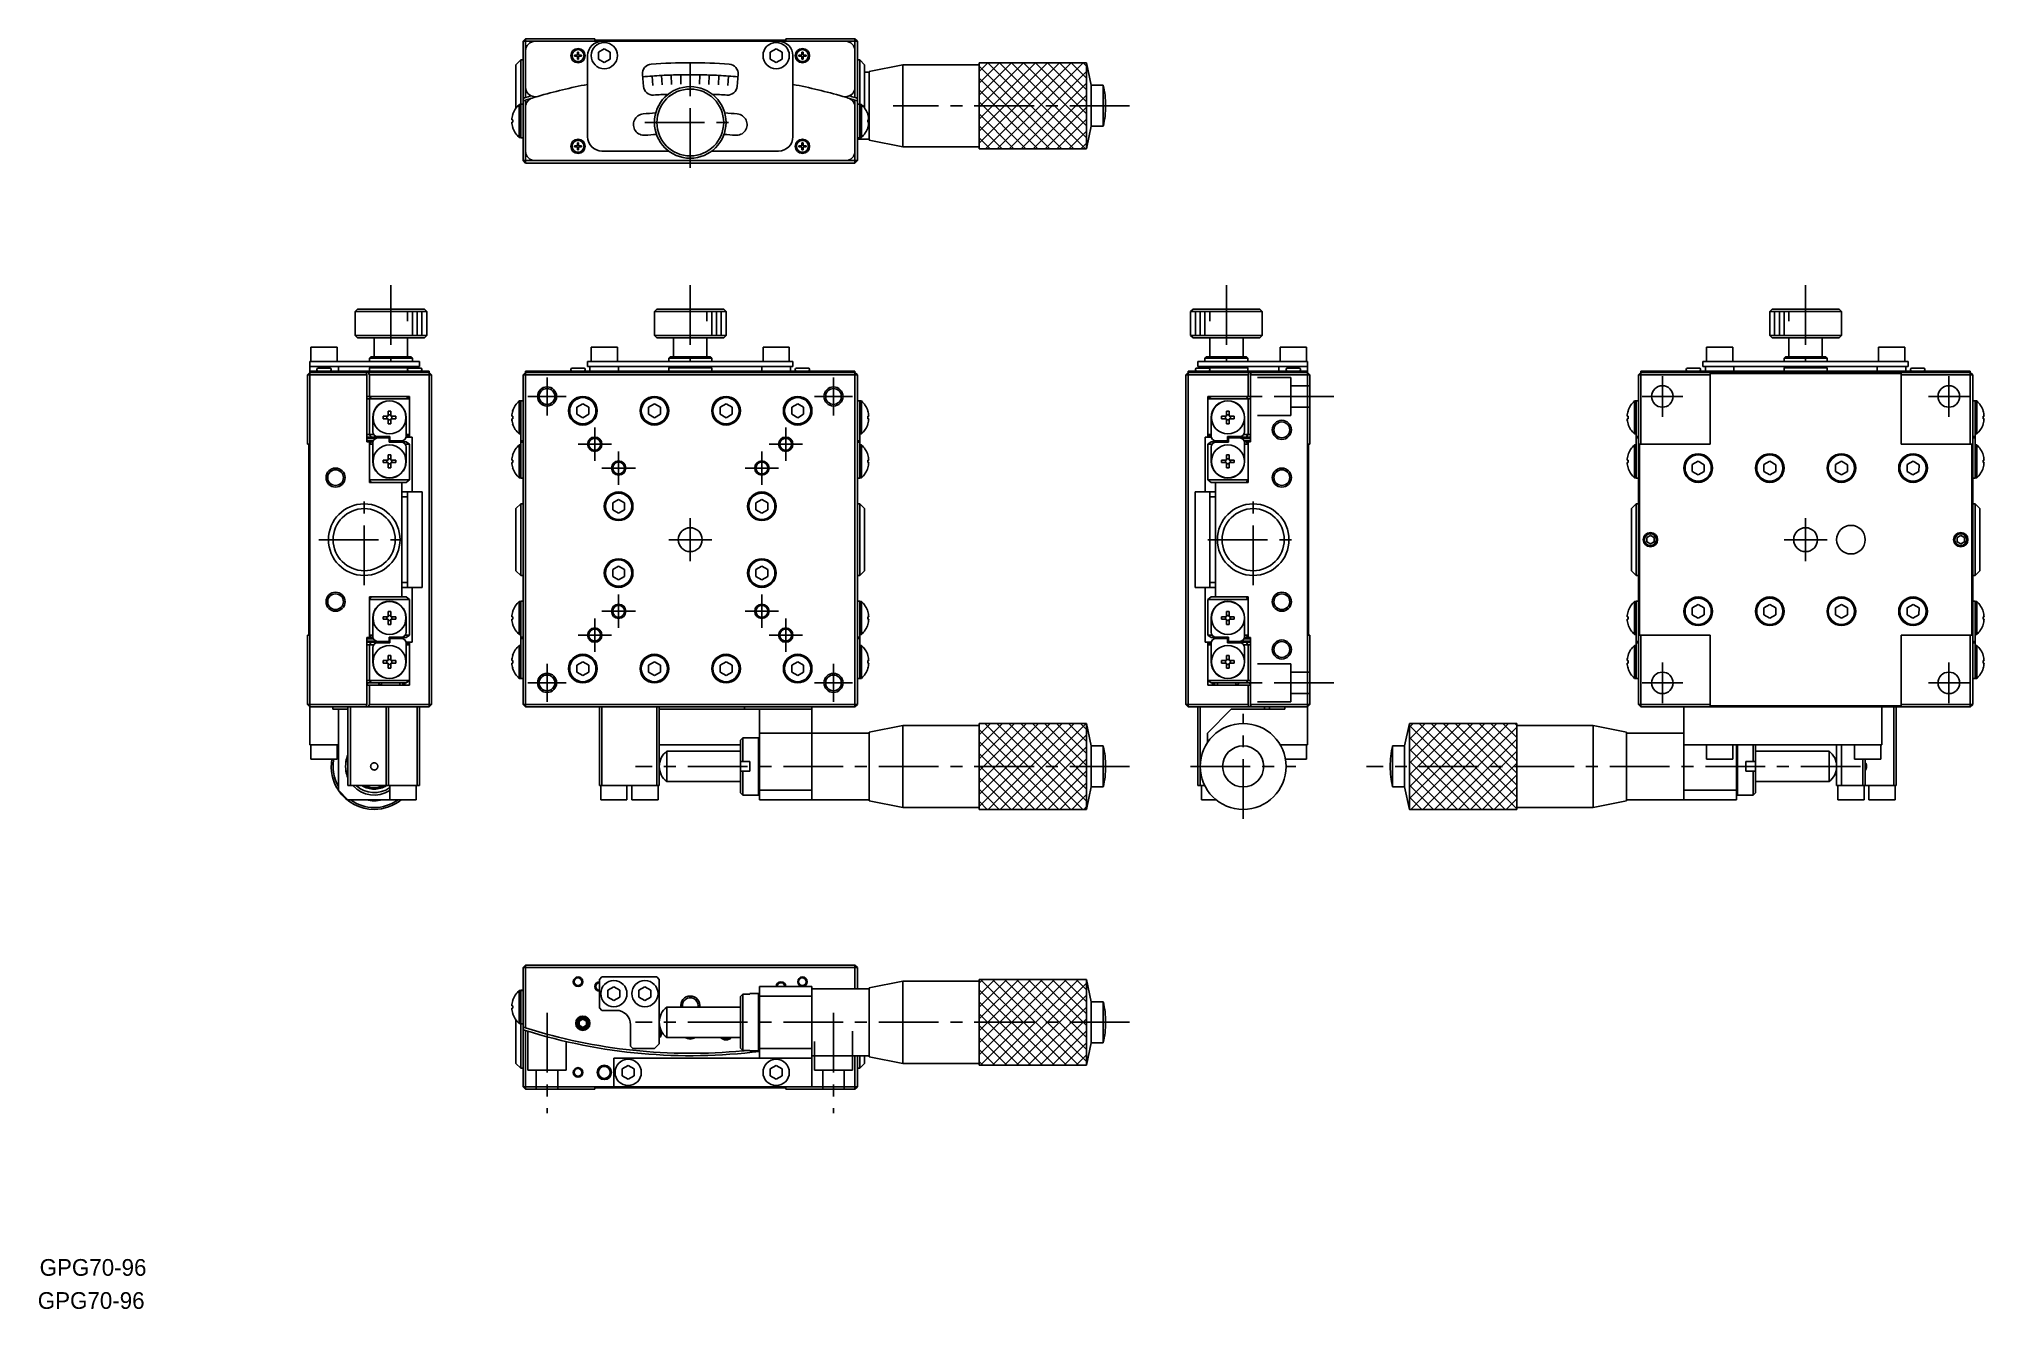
# Model space of a CAD drawing. Extents: x -21 to 386, y -7 to 259.
import ezdxf

# ---------------------------------------------------------------- set-up
doc = ezdxf.new("R2010")
doc.units = 0
doc.header["$LTSCALE"] = 10
doc.linetypes.add('CENTER', pattern=[2, 1.25, -0.25, 0.25, -0.25])
doc.linetypes.add('DASHED', pattern=[3.5, 2, -1.5])
doc.layers.get('0').update_dxf_attribs({"linetype": 'CONTINUOUS'})
doc.layers.add('CENTER', color=1, linetype='CENTER')
doc.styles.get("Standard").update_dxf_attribs({"font": 'FGP教科書体NT-M'})

msp = doc.modelspace()

# ---------------------------------------------------------------- texts
at = {"color": 7}
for p in [(-21.082847, -0.096578), (-21.470174, -7.0281)]:
    msp.add_text('GPG70-96', height=3.5, dxfattribs=at).set_placement(p)

# ---------------------------------------------------------------- linework, layer by layer
at = {"color": 7, "linetype": 'CONTINUOUS'}
for p, q in [((80.19264, 258.5), (80.69264, 259)), ((80.19264, 258.5), (80.69264, 258.5)), ((80.19264, 246.544512), (80.19264, 258.5)), ((80.69264, 258.5), (80.69264, 259)), ((80.69264, 259), (95.19264, 259)), ((82.69264, 258.5), (80.69264, 258.5)), ((80.69264, 258.5), (80.69264, 256.5)), ((82.69264, 258.5), (96.69264, 258.5)), ((95.19264, 259), (95.19264, 258.7)), ((135.19264, 258.7), (95.19264, 258.7)), ((95.94264, 256.221688), (97.19264, 256.943376)), ((96.69264, 258.5), (133.69264, 258.5)), ((97.19264, 256.943376), (98.44264, 256.221688)), ((131.94264, 256.221688), (133.19264, 256.943376)), ((133.19264, 256.943376), (134.44264, 256.221688)), ((133.69264, 258.5), (147.69264, 258.5)), ((135.19264, 258.7), (135.19264, 259)), ((135.19264, 259), (149.69264, 259)), ((149.69264, 258.5), (147.69264, 258.5)), ((149.69264, 259), (149.69264, 258.5)), ((149.69264, 259), (150.19264, 258.5)), ((149.69264, 256.5), (149.69264, 258.5)), ((149.69264, 258.5), (150.19264, 258.5)), ((150.19264, 258.5), (150.19264, 246.544512)), ((79.69264, 254.6), (78.69264, 253.6)), ((78.69264, 253.6), (78.69264, 244.535131)), ((79.69264, 245.310543), (79.69264, 254.6)), ((80.19264, 254.6), (79.69264, 254.6)), ((80.69264, 248.87493), (80.69264, 256.5)), ((90.94264, 255.625), (91.56764, 255.625)), ((90.94264, 255.375), (90.94264, 255.625)), ((91.56764, 255.375), (90.94264, 255.375)), ((90.94264, 255.375), (91.56764, 255.375)), ((91.56764, 256.25), (91.81764, 256.25)), ((91.56764, 255.625), (91.56764, 256.25)), ((91.56764, 254.75), (91.56764, 255.375)), ((91.81764, 254.75), (91.56764, 254.75)), ((91.56764, 254.75), (91.81764, 254.75)), ((91.81764, 256.25), (91.81764, 255.625)), ((91.81764, 255.625), (91.81764, 256.25)), ((91.81764, 255.625), (92.44264, 255.625)), ((91.81764, 255.375), (91.81764, 254.75)), ((92.44264, 255.375), (91.81764, 255.375)), ((91.81764, 255.375), (92.44264, 255.375)), ((91.81764, 254.75), (91.81764, 255.375)), ((92.44264, 255.625), (92.44264, 255.375)), ((92.44264, 255.375), (92.44264, 255.625)), ((93.69264, 238.5), (93.69264, 255.5)), ((95.94264, 254.778312), (95.94264, 256.221688)), ((97.19264, 254.056624), (95.94264, 254.778312)), ((98.44264, 254.778312), (97.19264, 254.056624)), ((98.44264, 256.221688), (98.44264, 254.778312)), ((115.19264, 253.964299), (115.19264, 251.5)), ((131.94264, 254.778312), (131.94264, 256.221688)), ((133.19264, 254.056624), (131.94264, 254.778312)), ((134.44264, 254.778312), (133.19264, 254.056624)), ((134.44264, 256.221688), (134.44264, 254.778312)), ((136.69264, 255.5), (136.69264, 238.5)), ((137.94264, 255.625), (138.56764, 255.625)), ((137.94264, 255.375), (137.94264, 255.625)), ((138.56764, 255.375), (137.94264, 255.375)), ((137.94264, 255.375), (138.56764, 255.375)), ((138.56764, 256.25), (138.81764, 256.25)), ((138.56764, 255.625), (138.56764, 256.25)), ((138.56764, 254.75), (138.56764, 255.375)), ((138.81764, 254.75), (138.56764, 254.75)), ((138.56764, 254.75), (138.81764, 254.75)), ((138.81764, 256.25), (138.81764, 255.625)), ((138.81764, 255.625), (138.81764, 256.25)), ((138.81764, 255.625), (139.44264, 255.625)), ((138.81764, 255.375), (138.81764, 254.75)), ((139.44264, 255.375), (138.81764, 255.375)), ((138.81764, 255.375), (139.44264, 255.375)), ((138.81764, 254.75), (138.81764, 255.375)), ((139.44264, 255.625), (139.44264, 255.375)), ((139.44264, 255.375), (139.44264, 255.625)), ((149.69264, 256.5), (149.69264, 248.87493)), ((150.69264, 254.6), (150.19264, 254.6)), ((150.69264, 245.310543), (150.69264, 254.6)), ((151.69264, 253.6), (150.69264, 254.6)), ((151.69264, 253.6), (151.69264, 244.535131)), ((159.69264, 253.6), (152.69264, 252.2)), ((159.69264, 236.4), (159.69264, 253.6)), ((175.69264, 253.6), (159.69264, 253.6)), ((175.69264, 254), (175.69264, 236)), ((175.69264, 254), (175.69264, 253.6)), ((198.19264, 254), (175.69264, 254)), ((175.69264, 254), (198.19264, 254)), ((175.69264, 236), (175.69264, 254)), ((175.69264, 236.4), (175.69264, 253.6)), ((198.19264, 236), (198.19264, 254)), ((199.19264, 249.3), (198.19264, 254)), ((198.19264, 254), (198.19264, 236)), ((80.69264, 248.87493), (80.69264, 246.703008)), ((105.389169, 249.054192), (105.171246, 251.545064)), ((107.205524, 251.221084), (107.345037, 249.225956)), ((109.200173, 251.343082), (109.304845, 249.345823)), ((109.768148, 251.367587), (109.769115, 251.350162)), ((109.769115, 251.350162), (109.770067, 251.332634)), ((110.563803, 251.370354), (110.562941, 251.385868)), ((110.815534, 251.390918), (110.813617, 251.38143)), ((111.196648, 251.43025), (111.266447, 249.431468)), ((111.940829, 251.435191), (111.93976, 251.450462)), ((112.236501, 251.457354), (112.234493, 251.448233)), ((113.19434, 251.482561), (113.229245, 249.482866)), ((113.317156, 251.464501), (113.315428, 251.484142)), ((113.646807, 251.475112), (113.644567, 251.465331)), ((113.649466, 251.486626), (113.646807, 251.475112)), ((114.692999, 251.488558), (114.692248, 251.495965)), ((115.19264, 251.5), (115.19264, 249.5)), ((115.19264, 249.5), (115.19264, 249.000001)), ((116.06988, 251.477568), (116.06887, 251.485895)), ((116.070711, 251.470601), (116.06988, 251.477568)), ((116.071531, 251.463629), (116.070711, 251.470601)), ((116.466959, 251.466911), (116.464177, 251.456522)), ((116.468799, 251.473721), (116.466959, 251.466911)), ((117.190941, 251.482561), (117.156036, 249.482866)), ((119.188633, 251.43025), (119.118834, 249.431468)), ((119.280919, 251.405925), (119.278255, 251.397819)), ((119.287794, 251.426359), (119.280919, 251.405925)), ((120.196583, 251.377363), (120.19467, 251.386627)), ((120.198118, 251.369751), (120.196583, 251.377363)), ((120.6846, 251.365366), (120.681639, 251.356923)), ((121.185107, 251.343082), (121.080435, 249.345823)), ((123.179757, 251.221084), (123.040244, 249.225956)), ((125.214035, 251.545064), (124.996112, 249.054192)), ((149.69264, 246.703008), (149.69264, 248.87493)), ((152.69264, 252), (151.69264, 252)), ((152.69264, 237.8), (152.69264, 252.2)), ((152.69264, 252), (152.69264, 252.2)), ((152.69264, 238), (152.69264, 252)), ((199.19264, 240.7), (199.19264, 249.3)), ((201.69264, 249.3), (199.19264, 249.3)), ((201.69264, 249.3), (201.69264, 240.7)), ((79.350026, 245.252001), (79.350026, 238.352001)), ((79.69264, 245.252001), (79.350026, 245.252001)), ((79.69264, 245.252001), (79.69264, 245.310543)), ((79.69264, 238.310543), (79.69264, 245.310543)), ((80.19264, 245.310543), (79.69264, 245.310543)), ((79.69264, 245.252001), (79.69264, 238.352001)), ((80.19264, 246.544512), (80.19264, 246.019494)), ((80.19264, 233.5), (80.19264, 246.019494)), ((80.69264, 246.178753), (80.69264, 244.703296)), ((80.69264, 235.5), (80.69264, 244.703296)), ((143.883398, 247.833005), (143.88312, 247.845749)), ((149.69264, 244.703296), (149.69264, 246.178753)), ((149.69264, 244.703296), (149.69264, 235.5)), ((150.19264, 246.019494), (150.19264, 246.544512)), ((150.19264, 246.019494), (150.19264, 233.5)), ((150.19264, 245.310543), (150.69264, 245.310543)), ((150.69264, 238.310543), (150.69264, 245.310543)), ((150.69264, 245.252001), (150.69264, 245.310543)), ((150.69264, 245.252001), (150.69264, 238.352001)), ((151.035254, 245.252001), (150.69264, 245.252001)), ((151.035254, 245.252001), (151.035254, 238.352001)), ((78.002211, 242.062001), (77.80736, 242.062001)), ((77.80736, 242.062001), (78.002211, 242.062001)), ((77.80736, 241.542001), (78.002211, 241.542001)), ((78.002211, 243.149786), (77.99552, 243.15305)), ((78.002211, 243.149786), (77.99552, 243.15305)), ((77.99552, 240.450952), (78.002211, 240.454215)), ((78.002211, 241.542001), (78.002211, 242.062001)), ((152.38307, 243.149786), (152.389761, 243.15305)), ((152.38307, 243.149786), (152.389761, 243.15305)), ((152.38307, 242.062001), (152.577921, 242.062001)), ((152.38307, 241.542001), (152.38307, 242.062001)), ((152.577921, 242.062001), (152.38307, 242.062001)), ((152.577921, 241.542001), (152.38307, 241.542001)), ((152.389761, 240.450952), (152.38307, 240.454215)), ((198.19264, 236), (199.19264, 240.7)), ((199.19264, 240.7), (201.69264, 240.7)), ((79.350026, 238.352001), (79.69264, 238.352001)), ((79.69264, 238.310543), (79.69264, 238.352001)), ((79.69264, 238.302001), (79.69264, 238.310543)), ((80.19264, 238.310543), (79.69264, 238.310543)), ((80.19264, 238.302001), (79.69264, 238.302001)), ((90.94264, 236.625), (91.56764, 236.625)), ((90.94264, 236.375), (90.94264, 236.625)), ((90.94264, 236.625), (90.94264, 236.375)), ((91.56764, 236.375), (90.94264, 236.375)), ((91.56764, 237.25), (91.81764, 237.25)), ((91.56764, 236.625), (91.56764, 237.25)), ((91.56764, 237.25), (91.56764, 236.625)), ((91.56764, 235.75), (91.56764, 236.375)), ((91.56764, 236.375), (91.56764, 235.75)), ((91.81764, 237.25), (91.81764, 236.625)), ((91.81764, 236.625), (92.44264, 236.625)), ((91.81764, 236.375), (91.81764, 235.75)), ((92.44264, 236.375), (91.81764, 236.375)), ((92.44264, 236.625), (92.44264, 236.375)), ((137.94264, 236.625), (138.56764, 236.625)), ((137.94264, 236.375), (137.94264, 236.625)), ((137.94264, 236.625), (137.94264, 236.375)), ((138.56764, 236.375), (137.94264, 236.375)), ((138.56764, 237.25), (138.81764, 237.25)), ((138.56764, 236.625), (138.56764, 237.25)), ((138.56764, 237.25), (138.56764, 236.625)), ((138.56764, 235.75), (138.56764, 236.375)), ((138.56764, 236.375), (138.56764, 235.75)), ((138.81764, 237.25), (138.81764, 236.625)), ((138.81764, 236.625), (139.44264, 236.625)), ((138.81764, 236.375), (138.81764, 235.75)), ((139.44264, 236.375), (138.81764, 236.375)), ((139.44264, 236.625), (139.44264, 236.375)), ((150.19264, 238.310543), (150.69264, 238.310543)), ((150.19264, 238.302001), (150.69264, 238.302001)), ((150.19264, 238), (152.69264, 238)), ((150.69264, 238.310543), (150.69264, 238.352001)), ((150.69264, 238.352001), (151.035254, 238.352001)), ((150.69264, 238.302001), (150.69264, 238.310543)), ((152.69264, 237.8), (152.69264, 238)), ((152.69264, 237.8), (159.69264, 236.4)), ((159.69264, 236.4), (175.69264, 236.4)), ((175.69264, 236.4), (175.69264, 236)), ((80.69264, 233.5), (80.19264, 233.5)), ((80.19264, 233.5), (80.69264, 233)), ((80.69264, 235.5), (80.69264, 233.5)), ((80.69264, 233.5), (82.69264, 233.5)), ((80.69264, 233.5), (80.69264, 233)), ((149.69264, 233), (80.69264, 233)), ((147.69264, 233.5), (82.69264, 233.5)), ((91.81764, 235.75), (91.56764, 235.75)), ((110.692641, 235.5), (96.69264, 235.5)), ((133.69264, 235.5), (119.692638, 235.5)), ((138.81764, 235.75), (138.56764, 235.75)), ((147.69264, 233.5), (149.69264, 233.5)), ((149.69264, 233.5), (149.69264, 235.5)), ((149.69264, 233.5), (149.69264, 233)), ((150.19264, 233.5), (149.69264, 233.5)), ((150.19264, 233.5), (149.69264, 233)), ((175.69264, 236), (198.19264, 236)), ((198.19264, 236), (175.69264, 236)), ((45.499999, 202.4), (44.999999, 201.9)), ((52.499999, 201.9), (44.999999, 201.9)), ((44.999999, 201.9), (44.999999, 196.9)), ((45.499999, 202.4), (52.499999, 202.4)), ((52.499999, 202.4), (59.499999, 202.4)), ((59.999999, 201.9), (52.499999, 201.9)), ((59.999999, 201.9), (59.499999, 202.4)), ((59.999999, 196.9), (59.999999, 201.9)), ((108.19264, 202.4), (107.69264, 201.9)), ((122.69264, 201.9), (107.69264, 201.9)), ((107.69264, 201.9), (107.69264, 196.9)), ((108.19264, 202.4), (122.19264, 202.4)), ((122.69264, 201.9), (122.19264, 202.4)), ((122.69264, 196.9), (122.69264, 201.9)), ((220.500001, 202.4), (220.000001, 201.9)), ((235.000001, 201.9), (220.000001, 201.9)), ((220.000001, 201.9), (220.000001, 196.9)), ((220.500001, 202.4), (234.500001, 202.4)), ((235.000001, 201.9), (234.500001, 202.4)), ((235.000001, 196.9), (235.000001, 201.9)), ((341.80736, 202.4), (341.30736, 201.9)), ((356.30736, 201.9), (341.30736, 201.9)), ((341.30736, 201.9), (341.30736, 196.9)), ((341.80736, 202.4), (355.80736, 202.4)), ((356.30736, 201.9), (355.80736, 202.4)), ((356.30736, 196.9), (356.30736, 201.9)), ((44.999999, 196.9), (52.499999, 196.9)), ((44.999999, 196.9), (45.499999, 196.4)), ((52.499999, 196.4), (45.499999, 196.4)), ((48.999999, 196.4), (48.999999, 192.4)), ((52.499999, 196.9), (59.999999, 196.9)), ((59.499999, 196.4), (52.499999, 196.4)), ((55.999999, 192.4), (55.999999, 196.4)), ((59.499999, 196.4), (59.999999, 196.9)), ((107.69264, 196.9), (122.69264, 196.9)), ((107.69264, 196.9), (108.19264, 196.4)), ((122.19264, 196.4), (108.19264, 196.4)), ((111.69264, 196.4), (111.69264, 192.4)), ((118.69264, 192.4), (118.69264, 196.4)), ((122.19264, 196.4), (122.69264, 196.9)), ((220.000001, 196.9), (235.000001, 196.9)), ((220.000001, 196.9), (220.500001, 196.4)), ((234.500001, 196.4), (220.500001, 196.4)), ((224.000001, 196.4), (224.000001, 192.4)), ((231.000001, 192.4), (231.000001, 196.4)), ((234.500001, 196.4), (235.000001, 196.9)), ((341.30736, 196.9), (356.30736, 196.9)), ((341.30736, 196.9), (341.80736, 196.4)), ((355.80736, 196.4), (341.80736, 196.4)), ((345.30736, 196.4), (345.30736, 192.4)), ((352.30736, 192.4), (352.30736, 196.4)), ((355.80736, 196.4), (356.30736, 196.9)), ((38.5, 194.4), (35.75, 194.4)), ((35.75, 194.4), (35.75, 191.4)), ((41.25, 194.4), (38.5, 194.4)), ((41.25, 191.4), (41.25, 194.4)), ((48.3, 192.4), (48, 192.1)), ((52.5, 192.1), (48, 192.1)), ((48, 192.1), (48, 191.4)), ((48.3, 192.4), (52.5, 192.4)), ((52.5, 192.4), (56.7, 192.4)), ((57, 192.1), (52.5, 192.1)), ((57, 192.1), (56.7, 192.4)), ((57, 191.4), (57, 192.1)), ((99.94264, 194.4), (94.44264, 194.4)), ((94.44264, 194.4), (94.44264, 191.4)), ((99.94264, 191.4), (99.94264, 194.4)), ((110.99264, 192.4), (110.69264, 192.1)), ((119.69264, 192.1), (110.69264, 192.1)), ((110.69264, 192.1), (110.69264, 191.4)), ((110.99264, 192.4), (119.39264, 192.4)), ((119.69264, 192.1), (119.39264, 192.4)), ((119.69264, 191.4), (119.69264, 192.1)), ((135.94264, 194.4), (130.44264, 194.4)), ((130.44264, 194.4), (130.44264, 191.4)), ((135.94264, 191.4), (135.94264, 194.4)), ((223.3, 192.4), (223, 192.1)), ((232, 192.1), (223, 192.1)), ((223, 192.1), (223, 191.4)), ((223.3, 192.4), (231.7, 192.4)), ((232, 192.1), (231.7, 192.4)), ((232, 191.4), (232, 192.1)), ((244.25, 194.4), (238.75, 194.4)), ((238.75, 194.4), (238.75, 191.4)), ((244.25, 191.4), (244.25, 194.4)), ((333.55736, 194.4), (328.05736, 194.4)), ((328.05736, 194.4), (328.05736, 191.4)), ((333.55736, 191.4), (333.55736, 194.4)), ((344.60736, 192.4), (344.30736, 192.1)), ((353.30736, 192.1), (344.30736, 192.1)), ((344.30736, 192.1), (344.30736, 191.4)), ((344.60736, 192.4), (353.00736, 192.4)), ((353.30736, 192.1), (353.00736, 192.4)), ((353.30736, 191.4), (353.30736, 192.1)), ((369.55736, 194.4), (364.05736, 194.4)), ((364.05736, 194.4), (364.05736, 191.4)), ((369.55736, 191.4), (369.55736, 194.4)), ((35.5, 189.1), (35, 188.6)), ((35, 174.1), (35, 188.6)), ((35.5, 188.6), (35, 188.6)), ((35.5, 190.4), (35.5, 191.4)), ((35.5, 191.4), (38.5, 191.4)), ((38.5, 190.4), (35.5, 190.4)), ((35.5, 190.4), (35.5, 189.4)), ((35.5, 189.1), (35.5, 189.4)), ((35.5, 189.4), (37.5, 189.4)), ((35.5, 188.6), (35.5, 189.1)), ((35.5, 189.1), (37.5, 189.1)), ((35.5, 188.6), (35.5, 119.6)), ((47.455488, 188.6), (35.5, 188.6)), ((37, 189.75), (37, 189.65)), ((37.25, 190), (38.5, 190)), ((37.7, 189.4), (37.5, 189.4)), ((37.5, 189.1), (45.12507, 189.1)), ((37.5, 189.1), (45.12507, 189.1)), ((39.3, 189.4), (37.7, 189.4)), ((37.75, 190), (38.375, 190)), ((38.375, 190), (38.625, 190)), ((55.5, 191.4), (38.5, 191.4)), ((38.5, 190.4), (55.5, 190.4)), ((38.5, 190), (39.75, 190)), ((38.625, 190), (39.25, 190)), ((45.12507, 189.4), (39.3, 189.4)), ((40, 189.65), (40, 189.75)), ((41.5, 189.4), (41.5, 190.4)), ((45.12507, 189.4), (47.12507, 189.4)), ((45.12507, 189.1), (47.296992, 189.1)), ((47.12507, 189.4), (47.381979, 189.4)), ((47.12507, 189.1), (47.12507, 189.4)), ((47.381979, 189.4), (49.296704, 189.4)), ((47.381979, 189.1), (47.821247, 189.1)), ((47.821247, 189.1), (47.381979, 189.1)), ((47.455488, 188.6), (47.455488, 174.6)), ((47.821247, 189.1), (49.296704, 189.1)), ((49.296704, 189.1), (47.821247, 189.1)), ((47.980506, 188.6), (47.980506, 184.1)), ((60.5, 188.6), (47.980506, 188.6)), ((48.299999, 190.4), (47.999999, 190.1)), ((52.499999, 190.1), (47.999999, 190.1)), ((47.999999, 190.1), (47.999999, 189.4)), ((58.5, 189.4), (49.296704, 189.4)), ((49.296704, 189.1), (58.5, 189.1)), ((49.296704, 189.1), (58.5, 189.1)), ((56.999999, 190.1), (52.499999, 190.1)), ((55.5, 191.4), (58.5, 191.4)), ((58.5, 190.4), (55.5, 190.4)), ((56, 189.75), (56, 189.65)), ((56.25, 190), (58.75, 190)), ((56.25, 190), (57.375, 190)), ((56.999999, 190.1), (56.699999, 190.4)), ((56.75, 190), (57.375, 190)), ((57.375, 190), (56.75, 190)), ((56.999999, 190), (56.999999, 190.1)), ((57.375, 190), (57.625, 190)), ((57.625, 190), (57.375, 190)), ((57.375, 190), (57.625, 190)), ((57.625, 190), (58.75, 190)), ((58.25, 190), (57.625, 190)), ((57.625, 190), (58.25, 190)), ((58.5, 191.4), (58.5, 190.4)), ((58.5, 189.4), (60.5, 189.4)), ((58.5, 189.1), (60.5, 189.1)), ((59, 189.65), (59, 189.75)), ((60.5, 189.4), (60.5, 189.1)), ((60.5, 189.1), (61, 188.6)), ((60.5, 189.1), (60.5, 188.6)), ((60.5, 119.6), (60.5, 188.6)), ((60.5, 188.6), (61, 188.6)), ((61, 188.6), (61, 119.6)), ((80.69264, 189.1), (80.19264, 188.6)), ((80.19264, 188.6), (80.69264, 188.6)), ((80.19264, 119.6), (80.19264, 188.6)), ((80.69264, 189.1), (80.69264, 189.4)), ((80.69264, 189.4), (82.69264, 189.4)), ((80.69264, 189.1), (80.69264, 188.6)), ((80.69264, 189.1), (82.69264, 189.1)), ((80.69264, 188.6), (80.69264, 119.6)), ((149.69264, 188.6), (80.69264, 188.6)), ((90.89264, 189.4), (82.69264, 189.4)), ((82.69264, 189.1), (147.69264, 189.1)), ((82.69264, 189.1), (147.69264, 189.1)), ((90.19264, 189.75), (90.19264, 189.65)), ((90.19264, 189.75), (90.19264, 189.65)), ((90.44264, 190), (91.69264, 190)), ((90.44264, 190), (91.56764, 190)), ((90.44264, 190), (91.56764, 190)), ((92.49264, 189.4), (90.89264, 189.4)), ((91.69264, 190), (92.94264, 190)), ((91.81764, 190), (92.94264, 190)), ((91.81764, 190), (92.866706, 190)), ((137.89264, 189.4), (92.49264, 189.4)), ((92.866706, 190), (92.94264, 190)), ((93.19264, 189.65), (93.19264, 189.75)), ((93.19264, 189.65), (93.19264, 189.75)), ((93.69264, 190.4), (93.69264, 191.4)), ((93.69264, 191.4), (96.69264, 191.4)), ((96.69264, 190.4), (93.69264, 190.4)), ((94.19264, 190.4), (94.19264, 189.4)), ((133.69264, 191.4), (96.69264, 191.4)), ((96.69264, 190.4), (133.69264, 190.4)), ((100.19264, 189.4), (100.19264, 190.4)), ((110.99264, 190.4), (110.69264, 190.1)), ((119.69264, 190.1), (110.69264, 190.1)), ((110.69264, 190.1), (110.69264, 189.4)), ((119.69264, 190.1), (119.39264, 190.4)), ((119.69264, 189.4), (119.69264, 190.1)), ((130.19264, 190.4), (130.19264, 189.4)), ((133.69264, 191.4), (136.69264, 191.4)), ((136.69264, 190.4), (133.69264, 190.4)), ((136.19264, 189.4), (136.19264, 190.4)), ((136.69264, 191.4), (136.69264, 190.4)), ((137.19264, 189.75), (137.19264, 189.65)), ((137.19264, 189.75), (137.19264, 189.65)), ((137.44264, 190), (138.69264, 190)), ((137.44264, 190), (138.56764, 190)), ((137.44264, 190), (138.56764, 190)), ((139.49264, 189.4), (137.89264, 189.4)), ((138.69264, 190), (139.94264, 190)), ((138.81764, 190), (139.94264, 190)), ((138.81764, 190), (139.866706, 190)), ((147.69264, 189.4), (139.49264, 189.4)), ((139.866706, 190), (139.94264, 190)), ((140.19264, 189.65), (140.19264, 189.75)), ((140.19264, 189.65), (140.19264, 189.75)), ((147.69264, 189.4), (149.69264, 189.4)), ((147.69264, 189.1), (149.69264, 189.1)), ((149.69264, 189.4), (149.69264, 189.1)), ((149.69264, 189.1), (149.69264, 188.6)), ((150.19264, 188.6), (149.69264, 189.1)), ((149.69264, 119.6), (149.69264, 188.6)), ((150.19264, 188.6), (149.69264, 188.6)), ((150.19264, 188.6), (150.19264, 119.6)), ((219.5, 189.1), (219, 188.6)), ((219.5, 188.6), (219, 188.6)), ((219, 119.6), (219, 188.6)), ((219.5, 189.1), (219.5, 189.4)), ((219.5, 189.4), (221.5, 189.4)), ((219.5, 188.6), (219.5, 189.1)), ((219.5, 189.1), (221.5, 189.1)), ((219.5, 188.6), (219.5, 119.6)), ((232.019494, 188.6), (219.5, 188.6)), ((221, 189.75), (221, 189.65)), ((221.25, 190), (223.75, 190)), ((221.5, 190.4), (221.5, 191.4)), ((221.5, 191.4), (224.5, 191.4)), ((224.5, 190.4), (221.5, 190.4)), ((230.703296, 189.4), (221.5, 189.4)), ((221.5, 189.1), (230.703296, 189.1)), ((221.5, 189.1), (230.703296, 189.1)), ((221.75, 190), (222.375, 190)), ((222.375, 190), (222.625, 190)), ((222.625, 190), (223.25, 190)), ((223.300001, 190.4), (223.000001, 190.1)), ((232.000001, 190.1), (223.000001, 190.1)), ((223.000001, 190.1), (223.000001, 190)), ((224, 189.65), (224, 189.75)), ((241.5, 191.4), (224.5, 191.4)), ((224.5, 190.4), (241.5, 190.4)), ((230.703296, 189.4), (232.618021, 189.4)), ((230.703296, 189.1), (232.178753, 189.1)), ((232.178753, 189.1), (230.703296, 189.1)), ((232.000001, 190.1), (231.700001, 190.4)), ((232.000001, 189.4), (232.000001, 190.1)), ((232.019494, 184.1), (232.019494, 188.6)), ((232.618021, 189.1), (232.178753, 189.1)), ((232.178753, 189.1), (232.618021, 189.1)), ((232.544512, 174.6), (232.544512, 188.6)), ((244.5, 188.6), (232.544512, 188.6)), ((232.618021, 189.4), (232.87493, 189.4)), ((232.703008, 189.1), (234.87493, 189.1)), ((232.87493, 189.4), (234.87493, 189.4)), ((232.87493, 189.4), (232.87493, 189.1)), ((240.7, 189.4), (234.87493, 189.4)), ((234.87493, 189.1), (242.5, 189.1)), ((234.87493, 189.1), (242.5, 189.1)), ((238.5, 190.4), (238.5, 189.4)), ((240, 189.75), (240, 189.65)), ((240.25, 190), (242.75, 190)), ((240.25, 190), (241.375, 190)), ((242.3, 189.4), (240.7, 189.4)), ((240.75, 190), (241.375, 190)), ((241.375, 190), (240.75, 190)), ((241.375, 190), (241.5, 190)), ((241.375, 190), (241.625, 190)), ((241.625, 190), (241.375, 190)), ((241.5, 191.4), (244.5, 191.4)), ((244.5, 190.4), (241.5, 190.4)), ((241.5, 190), (241.625, 190)), ((241.625, 190), (242.75, 190)), ((242.25, 190), (241.625, 190)), ((241.625, 190), (242.25, 190)), ((242.5, 189.4), (242.3, 189.4)), ((242.5, 189.4), (244.5, 189.4)), ((242.5, 189.1), (244.5, 189.1)), ((243, 189.65), (243, 189.75)), ((244.5, 191.4), (244.5, 190.4)), ((244.5, 189.4), (244.5, 190.4)), ((244.5, 189.4), (244.5, 189.1)), ((244.5, 189.1), (244.5, 188.6)), ((245, 188.6), (244.5, 189.1)), ((244.5, 119.6), (244.5, 188.6)), ((245, 188.6), (244.5, 188.6)), ((245, 188.6), (245, 174.1)), ((314.30736, 189.1), (313.80736, 188.6)), ((314.30736, 188.6), (313.80736, 188.6)), ((313.80736, 119.6), (313.80736, 188.6)), ((314.30736, 189.1), (314.30736, 189.4)), ((314.30736, 189.4), (316.30736, 189.4)), ((314.30736, 188.6), (314.30736, 189.1)), ((314.30736, 189.1), (316.30736, 189.1)), ((314.30736, 188.6), (314.30736, 174.1)), ((328.80736, 188.6), (314.30736, 188.6)), ((324.50736, 189.4), (316.30736, 189.4)), ((316.30736, 189.1), (381.30736, 189.1)), ((316.30736, 189.1), (381.30736, 189.1)), ((323.80736, 189.75), (323.80736, 189.65)), ((323.80736, 189.75), (323.80736, 189.65)), ((324.05736, 190), (324.55736, 190)), ((324.05736, 190), (326.55736, 190)), ((326.10736, 189.4), (324.50736, 189.4)), ((324.55736, 190), (325.18236, 190)), ((325.18236, 190), (325.43236, 190)), ((325.43236, 190), (326.05736, 190)), ((326.05736, 190), (326.55736, 190)), ((330.80736, 189.4), (326.10736, 189.4)), ((326.80736, 189.65), (326.80736, 189.75)), ((326.80736, 189.65), (326.80736, 189.75)), ((327.30736, 190.4), (327.30736, 191.4)), ((327.30736, 191.4), (330.30736, 191.4)), ((330.30736, 190.4), (327.30736, 190.4)), ((327.80736, 190.4), (327.80736, 189.4)), ((328.80736, 188.9), (368.80736, 188.9)), ((328.80736, 188.9), (328.80736, 188.6)), ((328.80736, 188.6), (328.80736, 174.1)), ((367.30736, 191.4), (330.30736, 191.4)), ((330.80736, 190.4), (330.30736, 190.4)), ((330.30736, 190.4), (330.80736, 190.4)), ((330.80736, 190.4), (366.80736, 190.4)), ((366.80736, 189.4), (330.80736, 189.4)), ((333.80736, 189.4), (333.80736, 190.4)), ((344.60736, 190.4), (344.30736, 190.1)), ((353.30736, 190.1), (344.30736, 190.1)), ((344.30736, 190.1), (344.30736, 189.4)), ((353.30736, 190.1), (353.00736, 190.4)), ((353.30736, 189.4), (353.30736, 190.1)), ((363.80736, 190.4), (363.80736, 189.4)), ((367.30736, 190.4), (366.80736, 190.4)), ((366.80736, 190.4), (367.30736, 190.4)), ((371.50736, 189.4), (366.80736, 189.4)), ((367.30736, 191.4), (370.30736, 191.4)), ((370.30736, 190.4), (367.30736, 190.4)), ((368.80736, 188.6), (368.80736, 188.9)), ((383.30736, 188.6), (368.80736, 188.6)), ((368.80736, 174.1), (368.80736, 188.6)), ((369.80736, 189.4), (369.80736, 190.4)), ((370.30736, 191.4), (370.30736, 190.4)), ((370.80736, 189.75), (370.80736, 189.65)), ((370.80736, 189.75), (370.80736, 189.65)), ((371.05736, 190), (371.55736, 190)), ((371.05736, 190), (373.55736, 190)), ((373.10736, 189.4), (371.50736, 189.4)), ((371.55736, 190), (372.18236, 190)), ((372.18236, 190), (372.43236, 190)), ((372.43236, 190), (373.05736, 190)), ((373.05736, 190), (373.55736, 190)), ((381.30736, 189.4), (373.10736, 189.4)), ((373.80736, 189.65), (373.80736, 189.75)), ((373.80736, 189.65), (373.80736, 189.75)), ((381.30736, 189.4), (383.30736, 189.4)), ((381.30736, 189.1), (383.30736, 189.1)), ((383.30736, 189.4), (383.30736, 189.1)), ((383.30736, 189.1), (383.30736, 188.6)), ((383.80736, 188.6), (383.30736, 189.1)), ((383.30736, 174.1), (383.30736, 188.6)), ((383.80736, 188.6), (383.30736, 188.6)), ((383.80736, 188.6), (383.80736, 119.6)), ((47.455488, 184.1), (47.980506, 184.1)), ((47.455488, 183.6), (47.980506, 183.6)), ((48.345732, 184.1), (47.980506, 183.6)), ((47.980506, 184.1), (56.415458, 184.1)), ((47.980506, 183.6), (56.415458, 183.6)), ((47.980506, 183.6), (47.980506, 176.1)), ((56.415458, 183.6), (55.714512, 184.1)), ((56.415458, 183.6), (56.415458, 184.1)), ((56.415458, 183.6), (56.415458, 176.1)), ((56.415458, 176.1), (56.415458, 183.6)), ((223.584542, 183.6), (224.285488, 184.1)), ((223.584542, 184.1), (232.019494, 184.1)), ((223.584542, 183.6), (223.584542, 184.1)), ((223.584542, 183.6), (232.019494, 183.6)), ((223.584542, 183.6), (223.584542, 176.1)), ((223.584542, 176.1), (223.584542, 183.6)), ((231.654268, 184.1), (232.019494, 183.6)), ((232.019494, 184.1), (232.544512, 184.1)), ((232.019494, 183.6), (232.019494, 176.1)), ((232.019494, 183.6), (232.544512, 183.6)), ((48.689457, 179.7), (48.689457, 176.7)), ((51.937999, 179.96), (50.850214, 179.96)), ((50.850214, 179.96), (50.850214, 179.44)), ((50.850214, 179.96), (51.674691, 179.96)), ((50.850214, 179.44), (51.937999, 179.44)), ((51.937999, 179.96), (51.674691, 179.96)), ((51.674691, 179.96), (51.674691, 179.44)), ((52.457999, 181.047786), (51.937999, 181.047786)), ((51.937999, 181.047786), (51.937999, 179.96)), ((52.457999, 180.223308), (51.937999, 180.223308)), ((51.937999, 179.44), (51.937999, 178.352214)), ((52.457999, 179.96), (52.457999, 181.047786)), ((53.545785, 179.96), (52.457999, 179.96)), ((52.721307, 179.96), (52.457999, 179.96)), ((52.457999, 179.44), (53.545785, 179.44)), ((52.457999, 178.352214), (52.457999, 179.44)), ((53.545785, 179.96), (52.721307, 179.96)), ((52.721307, 179.44), (52.721307, 179.96)), ((53.545785, 179.44), (53.545785, 179.96)), ((55.689457, 175.8), (55.689457, 179.7)), ((78.002211, 179.96), (77.80736, 179.96)), ((77.80736, 179.96), (78.002211, 179.96)), ((77.80736, 179.44), (78.002211, 179.44)), ((78.002211, 181.047786), (77.99552, 181.051049)), ((78.002211, 181.047786), (77.99552, 181.051049)), ((78.002211, 179.44), (78.002211, 179.96)), ((79.350026, 183.15), (79.350026, 179.7)), ((79.69264, 183.15), (79.350026, 183.15)), ((79.350026, 179.7), (79.350026, 176.25)), ((79.69264, 179.7), (79.69264, 183.2)), ((80.19264, 183.2), (79.69264, 183.2)), ((79.69264, 175.8), (79.69264, 179.7)), ((91.442641, 181.821689), (92.692641, 182.543376)), ((91.442641, 180.378313), (91.442641, 181.821689)), ((92.692641, 179.656625), (91.442641, 180.378313)), ((92.692641, 182.543376), (93.942641, 181.821689)), ((93.942641, 180.378313), (92.692641, 179.656625)), ((93.942641, 181.821689), (93.942641, 180.378313)), ((106.442641, 181.821688), (107.692641, 182.543376)), ((106.442641, 180.378313), (106.442641, 181.821688)), ((107.692641, 179.656625), (106.442641, 180.378313)), ((107.692641, 182.543376), (108.942641, 181.821688)), ((108.942641, 180.378313), (107.692641, 179.656625)), ((108.942641, 181.821688), (108.942641, 180.378313)), ((121.442641, 181.821688), (122.692641, 182.543376)), ((121.442641, 180.378313), (121.442641, 181.821688)), ((122.692641, 179.656625), (121.442641, 180.378313)), ((122.692641, 182.543376), (123.942641, 181.821688)), ((123.942641, 180.378313), (122.692641, 179.656625)), ((123.942641, 181.821688), (123.942641, 180.378313)), ((136.442641, 181.821689), (137.692641, 182.543376)), ((136.442641, 180.378313), (136.442641, 181.821689)), ((137.692641, 179.656625), (136.442641, 180.378313)), ((137.692641, 182.543376), (138.942641, 181.821689)), ((138.942641, 180.378313), (137.692641, 179.656625)), ((138.942641, 181.821689), (138.942641, 180.378313)), ((150.69264, 183.2), (150.19264, 183.2)), ((150.69264, 179.7), (150.69264, 183.2)), ((151.035254, 183.15), (150.69264, 183.15)), ((150.69264, 175.8), (150.69264, 179.7)), ((151.035254, 183.15), (151.035254, 179.7)), ((151.035254, 179.7), (151.035254, 176.25)), ((152.38307, 181.047786), (152.389761, 181.051049)), ((152.38307, 181.047786), (152.389761, 181.051049)), ((152.38307, 179.96), (152.577921, 179.96)), ((152.38307, 179.44), (152.38307, 179.96)), ((152.577921, 179.96), (152.38307, 179.96)), ((152.577921, 179.44), (152.38307, 179.44)), ((224.310543, 175.8), (224.310543, 179.7)), ((226.454215, 179.96), (227.542001, 179.96)), ((226.454215, 179.44), (226.454215, 179.96)), ((226.454215, 179.96), (227.278693, 179.96)), ((227.542001, 179.44), (226.454215, 179.44)), ((227.278693, 179.96), (227.542001, 179.96)), ((227.278693, 179.44), (227.278693, 179.96)), ((227.542001, 181.047786), (228.062001, 181.047786)), ((227.542001, 179.96), (227.542001, 181.047786)), ((227.542001, 180.223308), (228.062001, 180.223308)), ((227.542001, 178.352214), (227.542001, 179.44)), ((228.062001, 181.047786), (228.062001, 179.96)), ((228.062001, 179.96), (229.149786, 179.96)), ((228.062001, 179.96), (228.325309, 179.96)), ((228.062001, 179.44), (228.062001, 178.352214)), ((229.149786, 179.44), (228.062001, 179.44)), ((229.149786, 179.96), (228.325309, 179.96)), ((228.325309, 179.96), (228.325309, 179.44)), ((229.149786, 179.96), (229.149786, 179.44)), ((231.310543, 179.7), (231.310543, 176.7)), ((311.422079, 179.96), (311.61693, 179.96)), ((311.61693, 179.44), (311.422079, 179.44)), ((311.422079, 179.44), (311.61693, 179.44)), ((311.610239, 181.051049), (311.61693, 181.047786)), ((311.61693, 179.96), (311.61693, 179.44)), ((312.964746, 176.25), (312.964746, 183.15)), ((313.30736, 183.15), (312.964746, 183.15)), ((313.30736, 183.2), (313.30736, 179.7)), ((313.80736, 183.2), (313.30736, 183.2)), ((313.30736, 179.7), (313.30736, 176.7)), ((384.30736, 183.2), (383.80736, 183.2)), ((384.30736, 183.2), (384.30736, 179.7)), ((384.649974, 183.15), (384.30736, 183.15)), ((384.30736, 179.7), (384.30736, 176.7)), ((384.649974, 176.25), (384.649974, 183.15)), ((386.00448, 181.051049), (385.997789, 181.047786)), ((386.19264, 179.96), (385.997789, 179.96)), ((385.997789, 179.96), (385.997789, 179.44)), ((385.997789, 179.44), (386.19264, 179.44)), ((386.19264, 179.44), (385.997789, 179.44)), ((47.980506, 176.1), (47.455488, 176.1)), ((47.455488, 175.6), (48.345732, 175.6)), ((49.385749, 175.35), (47.455488, 175.35)), ((47.660131, 175.599987), (47.492473, 175.349976)), ((48.889457, 176.1), (47.980506, 176.1)), ((48.345732, 175.6), (47.980506, 176.1)), ((48.345732, 175.6), (50.318509, 175.6)), ((49.689457, 175.7), (52.289457, 175.7)), ((49.689457, 175.7), (52.289457, 175.7)), ((52.097999, 175.4), (49.697999, 175.4)), ((50.318509, 175.6), (50.45621, 175.700126)), ((51.220941, 175.4), (50.928867, 175.7)), ((51.026225, 175.6), (52.289457, 175.6)), ((51.937999, 179.176692), (52.457999, 179.176692)), ((51.937999, 178.352214), (52.457999, 178.352214)), ((52.097999, 174.5), (52.097999, 175.4)), ((52.289457, 175.35), (52.097999, 175.35)), ((52.289457, 175.7), (52.289457, 174.8)), ((55.669253, 175.6), (55.714512, 175.6)), ((56.415458, 176.1), (55.689457, 176.1)), ((56.415458, 176.1), (55.714512, 175.6)), ((56.415458, 175.6), (55.714512, 175.6)), ((56.415458, 175.6), (56.415458, 176.1)), ((56.415458, 175.6), (56.945015, 175.6)), ((56.945015, 164.1), (56.945015, 175.6)), ((77.99552, 178.348951), (78.002211, 178.352214)), ((79.350026, 176.25), (79.69264, 176.25)), ((79.69264, 174.8), (79.69264, 175.8)), ((150.69264, 176.25), (151.035254, 176.25)), ((150.69264, 174.8), (150.69264, 175.8)), ((152.389761, 178.348951), (152.38307, 178.352214)), ((223.054985, 175.6), (223.584542, 175.6)), ((223.054985, 164.1), (223.054985, 175.6)), ((223.584542, 176.1), (224.285488, 175.6)), ((223.584542, 175.6), (223.584542, 176.1)), ((224.310543, 176.1), (223.584542, 176.1)), ((224.285488, 175.6), (223.584542, 175.6)), ((224.285488, 175.6), (224.330747, 175.6)), ((228.062001, 179.176692), (227.542001, 179.176692)), ((228.062001, 178.352214), (227.542001, 178.352214)), ((230.310543, 175.7), (227.710543, 175.7)), ((227.710543, 175.7), (227.710543, 174.8)), ((230.310543, 175.7), (227.710543, 175.7)), ((227.710543, 175.6), (228.854312, 175.6)), ((227.902001, 175.35), (227.710543, 175.35)), ((227.710543, 175.35), (227.902001, 175.35)), ((227.902001, 174.5), (227.902001, 175.4)), ((227.902001, 175.4), (230.302001, 175.4)), ((228.899832, 175.699972), (228.682459, 175.399964)), ((229.54379, 175.700126), (229.681491, 175.6)), ((229.681491, 175.6), (231.654268, 175.6)), ((232.544512, 175.35), (230.614251, 175.35)), ((232.394242, 175.35), (230.614251, 175.35)), ((232.019494, 176.1), (231.110543, 176.1)), ((231.654268, 175.6), (232.019494, 176.1)), ((231.654268, 175.6), (232.544512, 175.6)), ((232.544512, 176.1), (232.019494, 176.1)), ((232.430557, 175.35), (232.187162, 175.6)), ((232.544512, 175.35), (232.394242, 175.35)), ((232.544512, 175.35), (232.430557, 175.35)), ((232.430557, 175.35), (232.544512, 175.35)), ((311.61693, 178.352214), (311.610239, 178.348951)), ((311.61693, 178.352214), (311.610239, 178.348951)), ((312.964746, 176.25), (313.30736, 176.25)), ((313.30736, 176.7), (313.30736, 175.7)), ((313.30736, 175.7), (313.80736, 175.7)), ((313.30736, 175.7), (313.30736, 175.4)), ((313.80736, 175.4), (313.30736, 175.4)), ((313.30736, 175.4), (313.30736, 174.4)), ((384.30736, 175.7), (383.80736, 175.7)), ((383.80736, 175.4), (384.30736, 175.4)), ((384.30736, 176.7), (384.30736, 175.7)), ((384.30736, 176.25), (384.649974, 176.25)), ((384.30736, 175.7), (384.30736, 175.4)), ((384.30736, 175.4), (384.30736, 174.4)), ((385.997789, 178.352214), (386.00448, 178.348951)), ((385.997789, 178.352214), (386.00448, 178.348951)), ((35.3, 174.1), (35, 174.1)), ((35.3, 174.1), (35.3, 134.1)), ((48.804971, 174.85), (47.455488, 174.85)), ((47.605758, 174.849998), (47.455488, 174.849998)), ((47.455488, 174.849998), (47.569443, 174.849998)), ((47.569443, 174.849998), (47.455488, 174.849998)), ((47.455488, 174.6), (47.980506, 174.6)), ((47.569443, 174.849998), (47.812836, 174.6)), ((48.80497, 174.849998), (47.605758, 174.849998)), ((47.980506, 174.6), (48.345732, 174.6)), ((48.345732, 174.6), (47.980506, 174.1)), ((47.980506, 174.6), (47.980506, 174.1)), ((48.697999, 174.1), (47.980506, 174.1)), ((47.980506, 166.6), (47.980506, 174.1)), ((47.980506, 174.1), (47.980506, 166.6)), ((48.345732, 174.6), (48.718203, 174.6)), ((48.697999, 174.4), (48.697999, 170.5)), ((52.457999, 171.847786), (51.937999, 171.847786)), ((51.937999, 171.847786), (51.937999, 170.76)), ((52.289457, 174.85), (52.097999, 174.85)), ((52.097999, 174.85), (52.289457, 174.85)), ((52.097999, 174.6), (53.731821, 174.6)), ((54.697999, 174.5), (52.097999, 174.5)), ((52.289457, 174.8), (54.689457, 174.8)), ((52.289457, 174.8), (54.689457, 174.8)), ((52.457999, 170.76), (52.457999, 171.847786)), ((52.69031, 174.600112), (52.710261, 174.800094)), ((53.108205, 174.800079), (53.130548, 174.600075)), ((53.659841, 174.500029), (53.731821, 174.6)), ((53.731821, 174.6), (55.714512, 174.6)), ((56.415458, 174.1), (55.497999, 174.1)), ((55.697999, 170.5), (55.697999, 173.5)), ((56.415458, 174.1), (55.714512, 174.6)), ((56.415458, 166.6), (56.415458, 174.1)), ((78.002211, 171.847786), (77.99552, 171.851049)), ((78.002211, 171.847786), (77.99552, 171.851049)), ((79.350026, 173.95), (79.350026, 170.5)), ((79.69264, 173.95), (79.350026, 173.95)), ((79.69264, 174.5), (79.69264, 174.8)), ((80.19264, 174.8), (79.69264, 174.8)), ((79.69264, 174.5), (80.19264, 174.5)), ((79.69264, 173.5), (79.69264, 174.5)), ((79.69264, 170.5), (79.69264, 173.5)), ((150.19264, 174.8), (150.69264, 174.8)), ((150.69264, 174.5), (150.19264, 174.5)), ((150.69264, 174.5), (150.69264, 174.8)), ((150.69264, 173.5), (150.69264, 174.5)), ((151.035254, 173.95), (150.69264, 173.95)), ((150.69264, 170.5), (150.69264, 173.5)), ((151.035254, 173.95), (151.035254, 170.5)), ((152.38307, 171.847786), (152.389761, 171.851049)), ((152.38307, 171.847786), (152.389761, 171.851049)), ((223.584542, 174.1), (224.285488, 174.6)), ((223.584542, 166.6), (223.584542, 174.1)), ((224.502001, 174.1), (223.584542, 174.1)), ((224.285488, 174.6), (226.268179, 174.6)), ((224.302001, 170.5), (224.302001, 173.5)), ((225.302001, 174.5), (227.902001, 174.5)), ((227.710543, 174.8), (225.310543, 174.8)), ((227.710543, 174.8), (225.310543, 174.8)), ((226.268179, 174.6), (226.340159, 174.500029)), ((226.268179, 174.6), (227.902001, 174.6)), ((226.869456, 174.600111), (226.891797, 174.800089)), ((227.289741, 174.800079), (227.309693, 174.600077)), ((227.542001, 171.847786), (228.062001, 171.847786)), ((227.542001, 170.76), (227.542001, 171.847786)), ((227.902001, 174.85), (227.710543, 174.85)), ((228.062001, 171.847786), (228.062001, 170.76)), ((232.544512, 174.85), (231.195029, 174.85)), ((231.281797, 174.6), (231.654268, 174.6)), ((231.302001, 174.4), (231.302001, 170.5)), ((232.019494, 174.1), (231.302001, 174.1)), ((231.654268, 174.6), (232.019494, 174.1)), ((231.654268, 174.6), (232.019494, 174.6)), ((232.019494, 174.1), (232.019494, 174.6)), ((232.019494, 174.6), (232.544512, 174.6)), ((232.019494, 166.6), (232.019494, 174.1)), ((232.019494, 166.6), (232.019494, 174.1)), ((232.339933, 174.600095), (232.507547, 174.85006)), ((245, 174.1), (244.7, 174.1)), ((244.7, 134.1), (244.7, 174.1)), ((311.610239, 171.851049), (311.61693, 171.847786)), ((312.964746, 167.05), (312.964746, 173.95)), ((313.30736, 173.95), (312.964746, 173.95)), ((313.30736, 174.4), (313.30736, 170.5)), ((314.30736, 174.1), (314.00736, 174.1)), ((314.00736, 134.1), (314.00736, 174.1)), ((328.80736, 174.1), (314.30736, 174.1)), ((383.30736, 174.1), (368.80736, 174.1)), ((383.60736, 174.1), (383.30736, 174.1)), ((383.60736, 174.1), (383.60736, 134.1)), ((384.30736, 174.4), (384.30736, 170.5)), ((384.649974, 173.95), (384.30736, 173.95)), ((384.649974, 167.05), (384.649974, 173.95)), ((386.00448, 171.851049), (385.997789, 171.847786)), ((51.937999, 170.76), (50.850214, 170.76)), ((50.850214, 170.76), (50.850214, 170.24)), ((50.850214, 170.76), (51.674691, 170.76)), ((50.850214, 170.24), (51.937999, 170.24)), ((51.937999, 170.76), (51.674691, 170.76)), ((51.674691, 170.76), (51.674691, 170.24)), ((52.457999, 171.023308), (51.937999, 171.023308)), ((51.937999, 170.24), (51.937999, 169.152214)), ((51.937999, 169.976692), (52.457999, 169.976692)), ((51.937999, 169.152214), (52.457999, 169.152214)), ((53.545785, 170.76), (52.457999, 170.76)), ((52.721307, 170.76), (52.457999, 170.76)), ((52.457999, 170.24), (53.545785, 170.24)), ((52.457999, 169.152214), (52.457999, 170.24)), ((53.545785, 170.76), (52.721307, 170.76)), ((52.721307, 170.24), (52.721307, 170.76)), ((53.545785, 170.24), (53.545785, 170.76)), ((78.002211, 170.76), (77.80736, 170.76)), ((77.80736, 170.76), (78.002211, 170.76)), ((77.80736, 170.24), (78.002211, 170.24)), ((77.99552, 169.148951), (78.002211, 169.152214)), ((78.002211, 170.24), (78.002211, 170.76)), ((79.350026, 170.5), (79.350026, 167.05)), ((79.350026, 167.05), (79.69264, 167.05)), ((79.69264, 167), (79.69264, 170.5)), ((150.69264, 167), (150.69264, 170.5)), ((150.69264, 167.05), (151.035254, 167.05)), ((151.035254, 170.5), (151.035254, 167.05)), ((152.38307, 170.76), (152.577921, 170.76)), ((152.38307, 170.24), (152.38307, 170.76)), ((152.577921, 170.76), (152.38307, 170.76)), ((152.577921, 170.24), (152.38307, 170.24)), ((152.389761, 169.148951), (152.38307, 169.152214)), ((226.454215, 170.76), (227.542001, 170.76)), ((226.454215, 170.24), (226.454215, 170.76)), ((226.454215, 170.76), (227.278693, 170.76)), ((227.542001, 170.24), (226.454215, 170.24)), ((227.278693, 170.76), (227.542001, 170.76)), ((227.278693, 170.24), (227.278693, 170.76)), ((227.542001, 171.023308), (228.062001, 171.023308)), ((227.542001, 169.152214), (227.542001, 170.24)), ((228.062001, 169.976692), (227.542001, 169.976692)), ((228.062001, 169.152214), (227.542001, 169.152214)), ((228.062001, 170.76), (229.149786, 170.76)), ((228.062001, 170.76), (228.325309, 170.76)), ((228.062001, 170.24), (228.062001, 169.152214)), ((229.149786, 170.24), (228.062001, 170.24)), ((229.149786, 170.76), (228.325309, 170.76)), ((228.325309, 170.76), (228.325309, 170.24)), ((229.149786, 170.76), (229.149786, 170.24)), ((311.422079, 170.76), (311.61693, 170.76)), ((311.61693, 170.24), (311.422079, 170.24)), ((311.422079, 170.24), (311.61693, 170.24)), ((311.61693, 169.152214), (311.610239, 169.148951)), ((311.61693, 169.152214), (311.610239, 169.148951)), ((311.61693, 170.76), (311.61693, 170.24)), ((312.964746, 167.05), (313.30736, 167.05)), ((313.30736, 170.5), (313.30736, 167)), ((325.050875, 168.389662), (325.063947, 169.832979)), ((326.294288, 167.656684), (325.050875, 168.389662)), ((325.063947, 169.832979), (326.320432, 170.543316)), ((326.320432, 170.543316), (325.063947, 169.832979)), ((327.550772, 168.367021), (326.294288, 167.656684)), ((326.320432, 170.543316), (327.563844, 169.810338)), ((327.563844, 169.810338), (326.320432, 170.543316)), ((327.563844, 169.810338), (327.550772, 168.367021)), ((340.050875, 168.389662), (340.063947, 169.832979)), ((341.294288, 167.656684), (340.050875, 168.389662)), ((340.063947, 169.832979), (341.320432, 170.543316)), ((341.320432, 170.543316), (340.063947, 169.832979)), ((342.550772, 168.367021), (341.294288, 167.656684)), ((341.320432, 170.543316), (342.563844, 169.810338)), ((342.563844, 169.810338), (341.320432, 170.543316)), ((342.563844, 169.810338), (342.550772, 168.367021)), ((355.050875, 168.389662), (355.063947, 169.832979)), ((356.294288, 167.656684), (355.050875, 168.389662)), ((355.063947, 169.832979), (356.320432, 170.543316)), ((356.320432, 170.543316), (355.063947, 169.832979)), ((357.550772, 168.367021), (356.294288, 167.656684)), ((356.320432, 170.543316), (357.563844, 169.810338)), ((357.563844, 169.810338), (356.320432, 170.543316)), ((357.563844, 169.810338), (357.550772, 168.367021)), ((370.050875, 168.389662), (370.063947, 169.832979)), ((371.294288, 167.656684), (370.050875, 168.389662)), ((370.063947, 169.832979), (371.320432, 170.543316)), ((371.320432, 170.543316), (370.063947, 169.832979)), ((372.550772, 168.367021), (371.294288, 167.656684)), ((371.320432, 170.543316), (372.563844, 169.810338)), ((372.563844, 169.810338), (371.320432, 170.543316)), ((372.563844, 169.810338), (372.550772, 168.367021)), ((384.30736, 170.5), (384.30736, 167)), ((384.30736, 167.05), (384.649974, 167.05)), ((386.19264, 170.76), (385.997789, 170.76)), ((385.997789, 170.76), (385.997789, 170.24)), ((385.997789, 170.24), (386.19264, 170.24)), ((386.19264, 170.24), (385.997789, 170.24)), ((385.997789, 169.152214), (386.00448, 169.148951)), ((385.997789, 169.152214), (386.00448, 169.148951)), ((47.980506, 166.6), (56.415458, 166.6)), ((48.345732, 166.1), (47.980506, 166.6)), ((47.980506, 166.6), (47.980506, 166.1)), ((47.980506, 166.1), (54.8, 166.1)), ((55.714512, 166.1), (54.8, 166.1)), ((54.8, 142.1), (54.8, 166.1)), ((56.945015, 164.1), (54.8, 164.1)), ((56, 163.1), (54.8, 163.1)), ((56.415458, 166.6), (55.714512, 166.1)), ((56, 144.1), (56, 164.1)), ((56.945015, 164.1), (59.066349, 164.1)), ((59.066349, 144.1), (59.066349, 164.1)), ((79.69264, 167), (80.19264, 167)), ((150.19264, 167), (150.69264, 167)), ((220.933651, 164.1), (223.054985, 164.1)), ((220.933651, 144.1), (220.933651, 164.1)), ((225.2, 164.1), (223.054985, 164.1)), ((223.584542, 166.6), (232.019494, 166.6)), ((223.584542, 166.6), (224.285488, 166.1)), ((224, 164.1), (224, 144.1)), ((225.2, 163.1), (224, 163.1)), ((225.2, 166.1), (224.285488, 166.1)), ((225.2, 166.1), (225.2, 142.1)), ((225.2, 166.1), (232.019494, 166.1)), ((231.654268, 166.1), (232.019494, 166.6)), ((232.019494, 166.1), (232.019494, 166.6)), ((313.30736, 167), (313.80736, 167)), ((383.80736, 167), (384.30736, 167)), ((79.69264, 161.6), (78.69264, 160.6)), ((78.69264, 160.6), (78.69264, 147.6)), ((79.69264, 146.6), (79.69264, 161.6)), ((80.19264, 161.6), (79.69264, 161.6)), ((98.94264, 161.821689), (100.19264, 162.543376)), ((98.94264, 160.378313), (98.94264, 161.821689)), ((100.19264, 159.656625), (98.94264, 160.378313)), ((100.19264, 162.543376), (101.44264, 161.821689)), ((101.44264, 160.378313), (100.19264, 159.656625)), ((101.44264, 161.821689), (101.44264, 160.378313)), ((128.94264, 161.821689), (130.19264, 162.543376)), ((128.94264, 160.378313), (128.94264, 161.821689)), ((130.19264, 159.656625), (128.94264, 160.378313)), ((130.19264, 162.543376), (131.44264, 161.821689)), ((131.44264, 160.378313), (130.19264, 159.656625)), ((131.44264, 161.821689), (131.44264, 160.378313)), ((150.69264, 161.6), (150.19264, 161.6)), ((150.69264, 146.6), (150.69264, 161.6)), ((151.69264, 160.6), (150.69264, 161.6)), ((151.69264, 160.6), (151.69264, 147.6)), ((313.30736, 161.6), (312.30736, 160.6)), ((312.30736, 147.6), (312.30736, 160.6)), ((313.30736, 161.6), (313.30736, 146.6)), ((313.80736, 161.6), (313.30736, 161.6)), ((384.30736, 161.6), (383.80736, 161.6)), ((384.30736, 161.6), (384.30736, 146.6)), ((385.30736, 160.6), (384.30736, 161.6)), ((385.30736, 147.6), (385.30736, 160.6)), ((315.55736, 154.533013), (316.30736, 154.966025)), ((316.30736, 154.966025), (317.05736, 154.533013)), ((380.55736, 154.533013), (381.30736, 154.966025)), ((381.30736, 154.966025), (382.05736, 154.533013)), ((315.55736, 153.666987), (315.55736, 154.533013)), ((316.30736, 153.233975), (315.55736, 153.666987)), ((317.05736, 153.666987), (316.30736, 153.233975)), ((317.05736, 154.533013), (317.05736, 153.666987)), ((380.55736, 153.666987), (380.55736, 154.533013)), ((381.30736, 153.233975), (380.55736, 153.666987)), ((382.05736, 153.666987), (381.30736, 153.233975)), ((382.05736, 154.533013), (382.05736, 153.666987)), ((78.69264, 147.6), (79.69264, 146.6)), ((98.94264, 147.821689), (100.19264, 148.543376)), ((98.94264, 146.378313), (98.94264, 147.821689)), ((100.19264, 148.543376), (101.44264, 147.821689)), ((101.44264, 147.821689), (101.44264, 146.378313)), ((128.94264, 147.821689), (130.19264, 148.543376)), ((128.94264, 146.378313), (128.94264, 147.821689)), ((130.19264, 148.543376), (131.44264, 147.821689)), ((131.44264, 147.821689), (131.44264, 146.378313)), ((150.69264, 146.6), (151.69264, 147.6)), ((312.30736, 147.6), (313.30736, 146.6)), ((384.30736, 146.6), (385.30736, 147.6)), ((54.8, 145.1), (56, 145.1)), ((56.945015, 144.1), (54.8, 144.1)), ((56.945015, 132.6), (56.945015, 144.1)), ((56.945015, 144.1), (59.066349, 144.1)), ((79.69264, 146.6), (80.19264, 146.6)), ((100.19264, 145.656625), (98.94264, 146.378313)), ((101.44264, 146.378313), (100.19264, 145.656625)), ((130.19264, 145.656625), (128.94264, 146.378313)), ((131.44264, 146.378313), (130.19264, 145.656625)), ((150.19264, 146.6), (150.69264, 146.6)), ((220.933651, 144.1), (223.054985, 144.1)), ((223.054985, 132.6), (223.054985, 144.1)), ((225.2, 144.1), (223.054985, 144.1)), ((224, 145.1), (225.2, 145.1)), ((313.30736, 146.6), (313.80736, 146.6)), ((383.80736, 146.6), (384.30736, 146.6)), ((48.345732, 142.1), (47.980506, 141.6)), ((47.980506, 142.1), (54.8, 142.1)), ((47.980506, 141.6), (47.980506, 142.1)), ((47.980506, 141.6), (56.415458, 141.6)), ((47.980506, 141.6), (47.980506, 134.1)), ((47.980506, 134.1), (47.980506, 141.6)), ((51.937999, 139.047786), (52.457999, 139.047786)), ((51.937999, 137.96), (51.937999, 139.047786)), ((52.457999, 139.047786), (52.457999, 137.96)), ((55.714512, 142.1), (54.8, 142.1)), ((56.415458, 141.6), (55.714512, 142.1)), ((56.415458, 141.6), (56.415458, 134.1)), ((77.99552, 139.051049), (78.002211, 139.047786)), ((79.350026, 137.7), (79.350026, 141.15)), ((79.69264, 141.15), (79.350026, 141.15)), ((79.69264, 141.2), (79.69264, 137.7)), ((80.19264, 141.2), (79.69264, 141.2)), ((150.69264, 141.2), (150.19264, 141.2)), ((150.69264, 141.2), (150.69264, 137.7)), ((151.035254, 141.15), (150.69264, 141.15)), ((151.035254, 137.7), (151.035254, 141.15)), ((152.389761, 139.051049), (152.38307, 139.047786)), ((223.584542, 141.6), (224.285488, 142.1)), ((223.584542, 141.6), (232.019494, 141.6)), ((223.584542, 141.6), (223.584542, 134.1)), ((225.2, 142.1), (224.285488, 142.1)), ((225.2, 142.1), (232.019494, 142.1)), ((228.062001, 139.047786), (227.542001, 139.047786)), ((227.542001, 139.047786), (227.542001, 137.96)), ((228.062001, 137.96), (228.062001, 139.047786)), ((231.654268, 142.1), (232.019494, 141.6)), ((232.019494, 142.1), (232.019494, 141.6)), ((232.019494, 141.6), (232.019494, 134.1)), ((232.019494, 141.6), (232.019494, 134.1)), ((311.61693, 139.047786), (311.610239, 139.051049)), ((311.61693, 139.047786), (311.610239, 139.051049)), ((312.964746, 141.15), (312.964746, 134.25)), ((313.30736, 141.15), (312.964746, 141.15)), ((313.30736, 137.7), (313.30736, 141.2)), ((313.80736, 141.2), (313.30736, 141.2)), ((325.050875, 138.389662), (325.063947, 139.832979)), ((325.063947, 139.832979), (326.320432, 140.543316)), ((326.320432, 140.543316), (325.063947, 139.832979)), ((326.320432, 140.543316), (327.563844, 139.810338)), ((327.563844, 139.810338), (326.320432, 140.543316)), ((327.563844, 139.810338), (327.550772, 138.367021)), ((340.050875, 138.389662), (340.063947, 139.832979)), ((340.063947, 139.832979), (341.320432, 140.543316)), ((341.320432, 140.543316), (340.063947, 139.832979)), ((341.320432, 140.543316), (342.563844, 139.810338)), ((342.563844, 139.810338), (341.320432, 140.543316)), ((342.563844, 139.810338), (342.550772, 138.367021)), ((355.050875, 138.389662), (355.063947, 139.832979)), ((355.063947, 139.832979), (356.320432, 140.543316)), ((356.320432, 140.543316), (355.063947, 139.832979)), ((356.320432, 140.543316), (357.563844, 139.810338)), ((357.563844, 139.810338), (356.320432, 140.543316)), ((357.563844, 139.810338), (357.550772, 138.367021)), ((370.050875, 138.389662), (370.063947, 139.832979)), ((370.063947, 139.832979), (371.320432, 140.543316)), ((371.320432, 140.543316), (370.063947, 139.832979)), ((371.320432, 140.543316), (372.563844, 139.810338)), ((372.563844, 139.810338), (371.320432, 140.543316)), ((372.563844, 139.810338), (372.550772, 138.367021)), ((384.30736, 141.2), (383.80736, 141.2)), ((384.30736, 137.7), (384.30736, 141.2)), ((384.649974, 141.15), (384.30736, 141.15)), ((384.649974, 141.15), (384.649974, 134.25)), ((385.997789, 139.047786), (386.00448, 139.051049)), ((385.997789, 139.047786), (386.00448, 139.051049)), ((48.697999, 133.8), (48.697999, 137.7)), ((50.850214, 137.96), (51.937999, 137.96)), ((50.850214, 137.44), (50.850214, 137.96)), ((51.937999, 137.44), (50.850214, 137.44)), ((50.850214, 137.44), (51.674691, 137.44)), ((51.674691, 137.44), (51.674691, 137.96)), ((51.937999, 137.44), (51.674691, 137.44)), ((51.937999, 138.223308), (52.457999, 138.223308)), ((51.937999, 136.352214), (51.937999, 137.44)), ((52.457999, 137.176692), (51.937999, 137.176692)), ((52.457999, 136.352214), (51.937999, 136.352214)), ((52.457999, 137.96), (53.545785, 137.96)), ((52.457999, 137.44), (52.457999, 136.352214)), ((53.545785, 137.44), (52.457999, 137.44)), ((52.721307, 137.44), (52.457999, 137.44)), ((52.721307, 137.96), (52.721307, 137.44)), ((53.545785, 137.44), (52.721307, 137.44)), ((53.545785, 137.96), (53.545785, 137.44)), ((55.697999, 137.7), (55.697999, 134.7)), ((77.80736, 137.96), (78.002211, 137.96)), ((78.002211, 137.44), (77.80736, 137.44)), ((77.80736, 137.44), (78.002211, 137.44)), ((78.002211, 136.352214), (77.99552, 136.348951)), ((78.002211, 136.352214), (77.99552, 136.348951)), ((78.002211, 137.96), (78.002211, 137.44)), ((79.350026, 134.25), (79.350026, 137.7)), ((79.69264, 137.7), (79.69264, 134.7)), ((79.69264, 134.7), (79.69264, 133.7)), ((150.69264, 137.7), (150.69264, 134.7)), ((150.69264, 134.7), (150.69264, 133.7)), ((151.035254, 134.25), (151.035254, 137.7)), ((152.577921, 137.96), (152.38307, 137.96)), ((152.38307, 137.96), (152.38307, 137.44)), ((152.38307, 137.44), (152.577921, 137.44)), ((152.577921, 137.44), (152.38307, 137.44)), ((152.38307, 136.352214), (152.389761, 136.348951)), ((152.38307, 136.352214), (152.389761, 136.348951)), ((224.302001, 137.7), (224.302001, 134.7)), ((227.542001, 137.96), (226.454215, 137.96)), ((226.454215, 137.96), (226.454215, 137.44)), ((226.454215, 137.44), (227.542001, 137.44)), ((226.454215, 137.44), (227.278693, 137.44)), ((227.278693, 137.96), (227.278693, 137.44)), ((227.278693, 137.44), (227.542001, 137.44)), ((228.062001, 138.223308), (227.542001, 138.223308)), ((227.542001, 137.44), (227.542001, 136.352214)), ((227.542001, 137.176692), (228.062001, 137.176692)), ((227.542001, 136.352214), (228.062001, 136.352214)), ((229.149786, 137.96), (228.062001, 137.96)), ((228.062001, 136.352214), (228.062001, 137.44)), ((228.062001, 137.44), (229.149786, 137.44)), ((228.062001, 137.44), (228.325309, 137.44)), ((228.325309, 137.44), (228.325309, 137.96)), ((229.149786, 137.44), (228.325309, 137.44)), ((229.149786, 137.44), (229.149786, 137.96)), ((231.302001, 133.8), (231.302001, 137.7)), ((311.61693, 137.96), (311.422079, 137.96)), ((311.422079, 137.96), (311.61693, 137.96)), ((311.422079, 137.44), (311.61693, 137.44)), ((311.610239, 136.348951), (311.61693, 136.352214)), ((311.61693, 137.44), (311.61693, 137.96)), ((313.30736, 133.8), (313.30736, 137.7)), ((326.294288, 137.656684), (325.050875, 138.389662)), ((327.550772, 138.367021), (326.294288, 137.656684)), ((341.294288, 137.656684), (340.050875, 138.389662)), ((342.550772, 138.367021), (341.294288, 137.656684)), ((356.294288, 137.656684), (355.050875, 138.389662)), ((357.550772, 138.367021), (356.294288, 137.656684)), ((371.294288, 137.656684), (370.050875, 138.389662)), ((372.550772, 138.367021), (371.294288, 137.656684)), ((384.30736, 133.8), (384.30736, 137.7)), ((385.997789, 137.96), (386.19264, 137.96)), ((385.997789, 137.44), (385.997789, 137.96)), ((386.19264, 137.96), (385.997789, 137.96)), ((386.19264, 137.44), (385.997789, 137.44)), ((386.00448, 136.348951), (385.997789, 136.352214)), ((35, 119.6), (35, 134.1)), ((35, 134.1), (35.3, 134.1)), ((47.455488, 119.6), (47.455488, 133.6)), ((47.455488, 133.6), (47.980506, 133.6)), ((47.605758, 133.350002), (47.455488, 133.350002)), ((47.455488, 133.350002), (47.569443, 133.350002)), ((47.569443, 133.350002), (47.455488, 133.350002)), ((48.804971, 133.35), (47.455488, 133.35)), ((49.385749, 132.85), (47.455488, 132.85)), ((47.455488, 132.6), (48.345732, 132.6)), ((47.980506, 132.1), (47.455488, 132.1)), ((47.492451, 132.850065), (47.660073, 132.600088)), ((47.812836, 133.6), (47.569443, 133.350002)), ((48.80497, 133.350002), (47.605758, 133.350002)), ((48.697999, 134.1), (47.980506, 134.1)), ((48.345732, 133.6), (47.980506, 134.1)), ((47.980506, 133.6), (47.980506, 134.1)), ((47.980506, 133.6), (48.345732, 133.6)), ((48.345732, 132.6), (47.980506, 132.1)), ((48.889457, 132.1), (47.980506, 132.1)), ((47.980506, 124.6), (47.980506, 132.1)), ((48.345732, 133.6), (48.718203, 133.6)), ((48.345732, 132.6), (50.318509, 132.6)), ((48.689457, 128.5), (48.689457, 131.5)), ((49.689457, 132.5), (52.289457, 132.5)), ((49.689457, 132.5), (52.289457, 132.5)), ((52.097999, 132.8), (49.697999, 132.8)), ((50.318509, 132.6), (50.45621, 132.499874)), ((50.928867, 132.5), (51.220941, 132.8)), ((51.026225, 132.6), (52.289457, 132.6)), ((54.697999, 133.7), (52.097999, 133.7)), ((52.097999, 133.7), (52.097999, 132.8)), ((52.097999, 133.6), (53.731821, 133.6)), ((52.289457, 133.35), (52.097999, 133.35)), ((52.097999, 133.35), (52.289457, 133.35)), ((52.289457, 132.85), (52.097999, 132.85)), ((52.289457, 132.5), (52.289457, 133.4)), ((52.289457, 133.4), (54.689457, 133.4)), ((52.289457, 133.4), (54.689457, 133.4)), ((52.71027, 133.399833), (52.690309, 133.599905)), ((53.130552, 133.599975), (53.108195, 133.39985)), ((53.659841, 133.699971), (53.731821, 133.6)), ((53.731821, 133.6), (55.714512, 133.6)), ((56.415458, 134.1), (55.497999, 134.1)), ((55.669253, 132.6), (55.714512, 132.6)), ((55.689457, 132.4), (55.689457, 128.5)), ((56.415458, 132.1), (55.689457, 132.1)), ((56.415458, 134.1), (55.714512, 133.6)), ((56.415458, 132.1), (55.714512, 132.6)), ((56.415458, 132.6), (55.714512, 132.6)), ((56.415458, 132.1), (56.415458, 132.6)), ((56.415458, 132.6), (56.945015, 132.6)), ((56.415458, 124.6), (56.415458, 132.1)), ((56.415458, 124.6), (56.415458, 132.1)), ((79.350026, 134.25), (79.69264, 134.25)), ((79.350026, 128.5), (79.350026, 131.95)), ((79.69264, 131.95), (79.350026, 131.95)), ((79.69264, 133.7), (80.19264, 133.7)), ((79.69264, 133.7), (79.69264, 133.4)), ((80.19264, 133.4), (79.69264, 133.4)), ((79.69264, 133.4), (79.69264, 132.4)), ((79.69264, 132.4), (79.69264, 128.5)), ((150.69264, 133.7), (150.19264, 133.7)), ((150.19264, 133.4), (150.69264, 133.4)), ((150.69264, 134.25), (151.035254, 134.25)), ((150.69264, 133.7), (150.69264, 133.4)), ((150.69264, 133.4), (150.69264, 132.4)), ((150.69264, 132.4), (150.69264, 128.5)), ((151.035254, 131.95), (150.69264, 131.95)), ((151.035254, 128.5), (151.035254, 131.95)), ((223.054985, 132.6), (223.584542, 132.6)), ((223.584542, 134.1), (224.285488, 133.6)), ((224.502001, 134.1), (223.584542, 134.1)), ((223.584542, 132.1), (224.285488, 132.6)), ((223.584542, 132.1), (223.584542, 132.6)), ((224.285488, 132.6), (223.584542, 132.6)), ((223.584542, 124.6), (223.584542, 132.1)), ((223.584542, 124.6), (223.584542, 132.1)), ((224.310543, 132.1), (223.584542, 132.1)), ((224.285488, 133.6), (226.268179, 133.6)), ((224.285488, 132.6), (224.330747, 132.6)), ((224.310543, 132.4), (224.310543, 128.5)), ((225.302001, 133.7), (227.902001, 133.7)), ((227.710543, 133.4), (225.310543, 133.4)), ((227.710543, 133.4), (225.310543, 133.4)), ((226.268179, 133.6), (226.340159, 133.699971)), ((226.268179, 133.6), (227.902001, 133.6)), ((226.891807, 133.399835), (226.869455, 133.599897)), ((227.309696, 133.599963), (227.289733, 133.399859)), ((227.710543, 132.5), (227.710543, 133.4)), ((227.902001, 133.35), (227.710543, 133.35)), ((227.902001, 132.85), (227.710543, 132.85)), ((227.710543, 132.85), (227.902001, 132.85)), ((227.710543, 132.6), (228.788893, 132.6)), ((230.310543, 132.5), (227.710543, 132.5)), ((230.310543, 132.5), (227.710543, 132.5)), ((227.902001, 133.7), (227.902001, 132.8)), ((227.902001, 132.8), (230.302001, 132.8)), ((228.682447, 132.800055), (228.766933, 132.673248)), ((228.766933, 132.673248), (228.899804, 132.500062)), ((229.54379, 132.499874), (229.681491, 132.6)), ((229.681491, 132.6), (231.654268, 132.6)), ((232.544512, 132.85), (230.614251, 132.85)), ((232.394242, 132.85), (230.614251, 132.85)), ((232.019494, 132.1), (231.110543, 132.1)), ((232.544512, 133.35), (231.195029, 133.35)), ((231.281797, 133.6), (231.654268, 133.6)), ((232.019494, 134.1), (231.302001, 134.1)), ((231.310543, 128.5), (231.310543, 131.5)), ((231.654268, 133.6), (232.019494, 134.1)), ((231.654268, 133.6), (232.019494, 133.6)), ((231.654268, 132.6), (232.019494, 132.1)), ((231.654268, 132.6), (232.544512, 132.6)), ((232.019494, 134.1), (232.019494, 133.6)), ((232.019494, 133.6), (232.544512, 133.6)), ((232.019494, 124.6), (232.019494, 132.1)), ((232.544512, 132.1), (232.019494, 132.1)), ((232.187162, 132.6), (232.430557, 132.85)), ((232.507539, 133.349955), (232.339971, 133.599856)), ((232.544512, 132.85), (232.394242, 132.85)), ((232.544512, 132.85), (232.430557, 132.85)), ((232.430557, 132.85), (232.544512, 132.85)), ((232.544512, 133.6), (232.544512, 119.6)), ((244.7, 134.1), (245, 134.1)), ((245, 134.1), (245, 119.6)), ((312.964746, 134.25), (313.30736, 134.25)), ((312.964746, 131.95), (312.964746, 125.05)), ((313.30736, 131.95), (312.964746, 131.95)), ((313.30736, 132.8), (313.30736, 133.8)), ((313.80736, 132.8), (313.30736, 132.8)), ((313.30736, 132.5), (313.30736, 132.8)), ((313.30736, 131.5), (313.30736, 132.5)), ((313.30736, 132.5), (313.80736, 132.5)), ((313.30736, 128.5), (313.30736, 131.5)), ((314.00736, 134.1), (314.30736, 134.1)), ((314.30736, 134.1), (314.30736, 119.6)), ((314.30736, 134.1), (328.80736, 134.1)), ((328.80736, 134.1), (328.80736, 119.6)), ((368.80736, 134.1), (383.30736, 134.1)), ((368.80736, 119.6), (368.80736, 134.1)), ((383.30736, 119.6), (383.30736, 134.1)), ((383.30736, 134.1), (383.60736, 134.1)), ((383.80736, 132.8), (384.30736, 132.8)), ((384.30736, 132.5), (383.80736, 132.5)), ((384.30736, 134.25), (384.649974, 134.25)), ((384.30736, 132.8), (384.30736, 133.8)), ((384.30736, 132.5), (384.30736, 132.8)), ((384.30736, 131.5), (384.30736, 132.5)), ((384.649974, 131.95), (384.30736, 131.95)), ((384.30736, 128.5), (384.30736, 131.5)), ((384.649974, 131.95), (384.649974, 125.05)), ((50.850214, 128.76), (51.937999, 128.76)), ((50.850214, 128.24), (50.850214, 128.76)), ((51.937999, 128.24), (50.850214, 128.24)), ((50.850214, 128.24), (51.674691, 128.24)), ((51.674691, 128.24), (51.674691, 128.76)), ((51.937999, 128.24), (51.674691, 128.24)), ((51.937999, 129.847786), (52.457999, 129.847786)), ((51.937999, 128.76), (51.937999, 129.847786)), ((51.937999, 129.023308), (52.457999, 129.023308)), ((51.937999, 127.152214), (51.937999, 128.24)), ((52.457999, 127.976692), (51.937999, 127.976692)), ((52.457999, 127.152214), (51.937999, 127.152214)), ((52.457999, 129.847786), (52.457999, 128.76)), ((52.457999, 128.76), (53.545785, 128.76)), ((52.457999, 128.24), (52.457999, 127.152214)), ((53.545785, 128.24), (52.457999, 128.24)), ((52.721307, 128.24), (52.457999, 128.24)), ((52.721307, 128.76), (52.721307, 128.24)), ((53.545785, 128.24), (52.721307, 128.24)), ((53.545785, 128.76), (53.545785, 128.24)), ((77.80736, 128.76), (78.002211, 128.76)), ((78.002211, 128.24), (77.80736, 128.24)), ((77.80736, 128.24), (78.002211, 128.24)), ((77.99552, 129.851049), (78.002211, 129.847786)), ((78.002211, 127.152214), (77.99552, 127.148951)), ((78.002211, 127.152214), (77.99552, 127.148951)), ((78.002211, 128.76), (78.002211, 128.24)), ((79.350026, 125.05), (79.350026, 128.5)), ((79.69264, 128.5), (79.69264, 125)), ((91.442641, 127.821689), (92.692641, 128.543376)), ((91.442641, 126.378313), (91.442641, 127.821689)), ((92.692641, 125.656625), (91.442641, 126.378313)), ((92.692641, 128.543376), (93.942641, 127.821689)), ((93.942641, 126.378313), (92.692641, 125.656625)), ((93.942641, 127.821689), (93.942641, 126.378313)), ((106.442641, 127.821688), (107.692641, 128.543376)), ((106.442641, 126.378313), (106.442641, 127.821688)), ((107.692641, 125.656625), (106.442641, 126.378313)), ((107.692641, 128.543376), (108.942641, 127.821688)), ((108.942641, 126.378313), (107.692641, 125.656625)), ((108.942641, 127.821688), (108.942641, 126.378313)), ((121.442641, 127.821688), (122.692641, 128.543376)), ((121.442641, 126.378313), (121.442641, 127.821688)), ((122.692641, 125.656625), (121.442641, 126.378313)), ((122.692641, 128.543376), (123.942641, 127.821688)), ((123.942641, 126.378313), (122.692641, 125.656625)), ((123.942641, 127.821688), (123.942641, 126.378313)), ((136.442641, 127.821689), (137.692641, 128.543376)), ((136.442641, 126.378313), (136.442641, 127.821689)), ((137.692641, 125.656625), (136.442641, 126.378313)), ((137.692641, 128.543376), (138.942641, 127.821689)), ((138.942641, 126.378313), (137.692641, 125.656625)), ((138.942641, 127.821689), (138.942641, 126.378313)), ((150.69264, 128.5), (150.69264, 125)), ((151.035254, 125.05), (151.035254, 128.5)), ((152.389761, 129.851049), (152.38307, 129.847786)), ((152.577921, 128.76), (152.38307, 128.76)), ((152.38307, 128.76), (152.38307, 128.24)), ((152.38307, 128.24), (152.577921, 128.24)), ((152.577921, 128.24), (152.38307, 128.24)), ((152.38307, 127.152214), (152.389761, 127.148951)), ((152.38307, 127.152214), (152.389761, 127.148951)), ((227.542001, 128.76), (226.454215, 128.76)), ((226.454215, 128.76), (226.454215, 128.24)), ((226.454215, 128.24), (227.542001, 128.24)), ((226.454215, 128.24), (227.278693, 128.24)), ((227.278693, 128.76), (227.278693, 128.24)), ((227.278693, 128.24), (227.542001, 128.24)), ((228.062001, 129.847786), (227.542001, 129.847786)), ((227.542001, 129.847786), (227.542001, 128.76)), ((228.062001, 129.023308), (227.542001, 129.023308)), ((227.542001, 128.24), (227.542001, 127.152214)), ((227.542001, 127.976692), (228.062001, 127.976692)), ((227.542001, 127.152214), (228.062001, 127.152214)), ((228.062001, 128.76), (228.062001, 129.847786)), ((229.149786, 128.76), (228.062001, 128.76)), ((228.062001, 127.152214), (228.062001, 128.24)), ((228.062001, 128.24), (229.149786, 128.24)), ((228.062001, 128.24), (228.325309, 128.24)), ((228.325309, 128.24), (228.325309, 128.76)), ((229.149786, 128.24), (228.325309, 128.24)), ((229.149786, 128.24), (229.149786, 128.76)), ((311.61693, 128.76), (311.422079, 128.76)), ((311.422079, 128.76), (311.61693, 128.76)), ((311.422079, 128.24), (311.61693, 128.24)), ((311.61693, 129.847786), (311.610239, 129.851049)), ((311.61693, 129.847786), (311.610239, 129.851049)), ((311.610239, 127.148951), (311.61693, 127.152214)), ((311.61693, 128.24), (311.61693, 128.76)), ((313.30736, 125), (313.30736, 128.5)), ((384.30736, 125), (384.30736, 128.5)), ((385.997789, 129.847786), (386.00448, 129.851049)), ((385.997789, 129.847786), (386.00448, 129.851049)), ((385.997789, 128.76), (386.19264, 128.76)), ((385.997789, 128.24), (385.997789, 128.76)), ((386.19264, 128.76), (385.997789, 128.76)), ((386.19264, 128.24), (385.997789, 128.24)), ((386.00448, 127.148951), (385.997789, 127.152214)), ((47.455488, 124.6), (47.980506, 124.6)), ((48.345732, 124.1), (47.455488, 124.1)), ((47.55, 123.841719), (47.455488, 123.747208)), ((47.455488, 123.6), (47.980506, 123.6)), ((47.8, 124.091719), (47.55, 123.841719)), ((47.8, 124.091719), (48.8, 124.091719)), ((47.809082, 124.091719), (47.800801, 124.1)), ((47.980506, 124.6), (56.415458, 124.6)), ((48.345732, 124.1), (47.980506, 124.6)), ((47.980506, 123.6), (47.980506, 119.6)), ((47.980506, 123.6), (48.3, 123.6)), ((48.3, 123.6), (50.299995, 123.6)), ((55.714512, 124.1), (48.345732, 124.1)), ((48.8, 124.091719), (49.8, 124.091719)), ((50.05, 123.841719), (49.8, 124.091719)), ((50.291719, 123.6), (50.05, 123.841719)), ((50.299995, 123.6), (56.415458, 123.6)), ((50.5, 124.1), (50.5, 123.6)), ((54.364126, 123.6), (54.34267, 124.1)), ((55, 123.6), (55, 124.1)), ((55.311616, 124.1), (55.287501, 123.6)), ((56.415458, 124.6), (55.714512, 124.1)), ((56.415458, 123.6), (56.415458, 124.6)), ((79.350026, 125.05), (79.69264, 125.05)), ((79.69264, 125), (80.19264, 125)), ((150.19264, 125), (150.69264, 125)), ((150.69264, 125.05), (151.035254, 125.05)), ((223.584542, 124.6), (232.019494, 124.6)), ((223.584542, 124.6), (224.285488, 124.1)), ((223.584542, 123.6), (223.584542, 124.6)), ((223.584542, 123.6), (229.700005, 123.6)), ((231.654268, 124.1), (224.285488, 124.1)), ((224.712499, 123.6), (224.688384, 124.1)), ((225, 124.1), (225, 123.6)), ((225.65733, 124.1), (225.635874, 123.6)), ((229.5, 123.6), (229.5, 124.1)), ((229.700005, 123.6), (231.7, 123.6)), ((229.95, 123.841719), (229.708281, 123.6)), ((230.2, 124.091719), (229.95, 123.841719)), ((230.2, 124.091719), (232.2, 124.091719)), ((231.654268, 124.1), (232.019494, 124.6)), ((232.544512, 124.1), (231.654268, 124.1)), ((231.7, 123.6), (232.019494, 123.6)), ((232.019494, 124.6), (232.544512, 124.6)), ((232.019494, 119.6), (232.019494, 123.6)), ((232.019494, 123.6), (232.544512, 123.6)), ((232.199199, 124.1), (232.190918, 124.091719)), ((232.45, 123.841719), (232.2, 124.091719)), ((232.544512, 123.747208), (232.45, 123.841719)), ((312.964746, 125.05), (313.30736, 125.05)), ((313.30736, 125), (313.80736, 125)), ((383.80736, 125), (384.30736, 125)), ((384.30736, 125.05), (384.649974, 125.05)), ((35.5, 119.6), (35, 119.6)), ((35.5, 119.1), (35, 119.6)), ((35.5, 119.1), (35.5, 119.6)), ((35.5, 119.6), (47.455488, 119.6)), ((35.5, 119.1), (35.5, 111.1)), ((47.296992, 119.1), (35.5, 119.1)), ((40.3, 119.1), (40.3, 118.6)), ((41.5, 118.6), (40.3, 118.6)), ((41.5, 111.1), (41.5, 118.6)), ((43.5, 118.6), (41.5, 118.6)), ((43.5, 102.6), (43.5, 119.1)), ((44, 119.1), (44, 102.6)), ((47.821247, 119.1), (47.296992, 119.1)), ((60.5, 119.1), (47.821247, 119.1)), ((47.980506, 119.6), (60.5, 119.6)), ((51.5, 102.6), (51.5, 119.1)), ((52, 119.1), (52, 102.6)), ((58, 102.6), (58, 119.1)), ((58.5, 119.1), (58.5, 102.6)), ((61, 119.6), (60.5, 119.6)), ((60.5, 119.6), (60.5, 119.1)), ((61, 119.6), (60.5, 119.1)), ((80.69264, 119.6), (80.19264, 119.6)), ((80.19264, 119.6), (80.69264, 119.1)), ((80.69264, 119.6), (149.69264, 119.6)), ((80.69264, 119.6), (80.69264, 119.1)), ((149.69264, 119.1), (80.69264, 119.1)), ((96.19264, 102.6), (96.19264, 119.1)), ((96.69264, 119.1), (96.69264, 102.6)), ((108.19264, 102.6), (108.19264, 119.1)), ((108.69264, 119.1), (108.69264, 102.6)), ((129.69264, 118.6), (108.69264, 118.6)), ((126.525671, 119.1), (126.525671, 118.6)), ((129.69264, 113.6), (129.69264, 118.6)), ((129.69264, 118.6), (140.69264, 118.6)), ((140.69264, 119.1), (140.69264, 118.6)), ((140.69264, 118.6), (140.69264, 113.6)), ((149.69264, 119.6), (149.69264, 119.1)), ((149.69264, 119.6), (150.19264, 119.6)), ((149.69264, 119.1), (150.19264, 119.6)), ((219, 119.6), (219.5, 119.6)), ((219, 119.6), (219.5, 119.1)), ((219.5, 119.6), (232.019494, 119.6)), ((219.5, 119.1), (219.5, 119.6)), ((232.178753, 119.1), (219.5, 119.1)), ((221.5, 102.6), (221.5, 119.1)), ((222, 119.1), (222, 106.6)), ((228.5, 118.6), (223.5, 113.6)), ((239.7, 118.6), (228.5, 118.6)), ((232.703008, 119.1), (232.178753, 119.1)), ((232.544512, 119.6), (244.5, 119.6)), ((244.5, 119.1), (232.703008, 119.1)), ((235.5, 118.6), (235.5, 119.1)), ((236.5, 119.1), (236.5, 118.6)), ((239.7, 119.1), (239.7, 118.6)), ((245, 119.6), (244.5, 119.6)), ((245, 119.6), (244.5, 119.1)), ((244.5, 119.6), (244.5, 119.1)), ((244.5, 119.1), (244.5, 111.1)), ((314.30736, 119.6), (313.80736, 119.6)), ((313.80736, 119.6), (314.30736, 119.1)), ((314.30736, 119.6), (314.30736, 119.1)), ((314.30736, 119.6), (328.80736, 119.6)), ((323.30736, 119.1), (314.30736, 119.1)), ((364.80736, 119.1), (323.30736, 119.1)), ((323.30736, 119.1), (323.30736, 111.1)), ((364.80736, 119.1), (323.30736, 119.1)), ((328.80736, 119.6), (328.80736, 119.3)), ((368.80736, 119.3), (328.80736, 119.3)), ((364.80736, 119.1), (364.80736, 111.1)), ((383.30736, 119.1), (364.80736, 119.1)), ((367.30736, 102.6), (367.30736, 119.1)), ((367.80736, 119.1), (367.80736, 102.6)), ((368.80736, 119.3), (368.80736, 119.6)), ((368.80736, 119.6), (383.30736, 119.6)), ((383.30736, 119.1), (383.30736, 119.6)), ((383.80736, 119.6), (383.30736, 119.6)), ((383.30736, 119.1), (383.80736, 119.6)), ((159.69264, 115.2), (152.69264, 113.8)), ((159.69264, 98), (159.69264, 115.2)), ((175.69264, 115.2), (159.69264, 115.2)), ((175.69264, 115.6), (175.69264, 97.6)), ((198.19264, 115.6), (175.69264, 115.6)), ((175.69264, 115.6), (198.19264, 115.6)), ((175.69264, 97.6), (175.69264, 115.6)), ((198.19264, 106.6), (198.19264, 115.6)), ((199.19264, 110.9), (198.19264, 115.6)), ((198.19264, 115.6), (198.19264, 97.6)), ((265.80736, 115.6), (264.80736, 110.9)), ((265.80736, 115.6), (265.80736, 97.6)), ((288.30736, 115.6), (265.80736, 115.6)), ((265.80736, 115.6), (288.30736, 115.6)), ((265.80736, 97.6), (265.80736, 115.6)), ((288.30736, 97.6), (288.30736, 115.6)), ((288.30736, 115.6), (288.30736, 97.6)), ((304.30736, 115.2), (288.30736, 115.2)), ((304.30736, 115.2), (304.30736, 106.6)), ((311.30736, 113.8), (304.30736, 115.2)), ((35.5, 111.1), (41.5, 111.1)), ((35.75, 111.1), (35.75, 108.1)), ((41.25, 108.1), (41.25, 111.1)), ((41.5, 111.1), (41.5, 101.6)), ((108.69264, 111.1), (125.69264, 111.1)), ((126.19264, 112.6), (125.69264, 112.1)), ((125.69264, 111.35), (125.69264, 112.1)), ((125.69264, 107.6), (125.69264, 112.1)), ((126.19264, 112.6), (126.19264, 107.6)), ((129.49264, 112.6), (126.19264, 112.6)), ((129.49264, 106.6), (129.49264, 112.6)), ((129.69264, 112.4), (129.49264, 112.6)), ((140.69264, 113.6), (129.69264, 113.6)), ((129.69264, 113.6), (129.69264, 101.6)), ((140.69264, 113.6), (140.69264, 101.6)), ((152.69264, 113.6), (140.69264, 113.6)), ((152.69264, 99.4), (152.69264, 113.8)), ((199.19264, 106.6), (199.19264, 110.9)), ((201.69264, 110.9), (199.19264, 110.9)), ((201.69264, 110.9), (201.69264, 102.3)), ((223.5, 113.6), (223.5, 111.574937)), ((238.794229, 111.1), (244.5, 111.1)), ((244.25, 108.1), (244.25, 111.1)), ((262.30736, 106.6), (262.30736, 110.9)), ((264.80736, 110.9), (262.30736, 110.9)), ((264.80736, 110.9), (264.80736, 102.3)), ((311.30736, 113.8), (311.30736, 106.6)), ((323.30736, 113.6), (311.30736, 113.6)), ((323.30736, 111.1), (364.80736, 111.1)), ((323.30736, 101.6), (323.30736, 111.1)), ((328.05736, 111.1), (328.05736, 108.1)), ((333.55736, 108.1), (333.55736, 111.1)), ((334.30736, 111.1), (334.30736, 101.6)), ((334.50736, 111.1), (334.50736, 100.6)), ((337.80736, 107.6), (337.80736, 111.1)), ((338.30736, 111.1), (338.30736, 107.6)), ((355.30736, 102.6), (355.30736, 111.1)), ((356.30736, 111.1), (356.30736, 102.6)), ((359.05736, 111.1), (359.05736, 108.1)), ((364.55736, 108.1), (364.55736, 111.1)), ((35.75, 108.1), (38.5, 108.1)), ((38.5, 108.1), (41.25, 108.1)), ((43.499948, 107.6), (43.08392, 107.6)), ((48.526738, 107.181825), (48.5, 107.159017)), ((48.5, 106.040983), (48.523196, 106.021075)), ((48.523196, 106.021075), (48.547203, 106.002113)), ((48.554529, 107.203368), (48.526738, 107.181825)), ((48.547203, 106.002113), (48.571959, 105.984145)), ((48.583277, 107.223572), (48.554529, 107.203368)), ((48.571959, 105.984145), (48.597401, 105.967217)), ((48.612336, 107.242039), (48.583277, 107.223572)), ((48.597401, 105.967217), (48.624271, 105.950905)), ((48.642219, 107.259158), (48.612336, 107.242039)), ((48.624271, 105.950905), (48.651818, 105.935725)), ((48.672825, 107.274875), (48.642219, 107.259158)), ((48.651818, 105.935725), (48.679964, 105.921714)), ((48.702142, 107.288314), (48.672825, 107.274875)), ((48.732021, 107.300484), (48.702142, 107.288314)), ((48.762369, 107.311356), (48.732021, 107.300484)), ((48.793099, 107.320897), (48.762369, 107.311356)), ((48.823245, 107.328871), (48.793099, 107.320897)), ((48.853689, 107.335585), (48.823245, 107.328871)), ((48.884346, 107.341026), (48.853689, 107.335585)), ((48.915131, 107.345183), (48.884346, 107.341026)), ((48.948576, 107.348231), (48.915131, 107.345183)), ((48.982099, 107.34978), (48.948576, 107.348231)), ((49.015596, 107.349834), (48.982099, 107.34978)), ((49.048963, 107.3484), (49.015596, 107.349834)), ((49.08114, 107.345595), (49.048963, 107.3484)), ((49.113134, 107.341413), (49.08114, 107.345595)), ((49.144858, 107.335875), (49.113134, 107.341413)), ((49.176227, 107.329002), (49.144858, 107.335875)), ((49.208319, 107.320485), (49.176227, 107.329002)), ((49.239975, 107.310566), (49.208319, 107.320485)), ((49.271113, 107.299281), (49.239975, 107.310566)), ((49.30165, 107.286664), (49.271113, 107.299281)), ((49.330718, 107.273144), (49.30165, 107.286664)), ((49.359178, 107.258396), (49.330718, 107.273144)), ((49.332178, 105.927575), (49.359897, 105.941996)), ((49.386961, 107.242462), (49.359178, 107.258396)), ((49.359897, 105.941996), (49.386973, 105.957545)), ((49.414003, 107.225381), (49.386961, 107.242462)), ((49.386973, 105.957545), (49.413344, 105.974183)), ((49.413344, 105.974183), (49.439484, 105.992257)), ((49.439392, 107.207809), (49.414003, 107.225381)), ((49.464056, 107.189192), (49.439392, 107.207809)), ((49.439484, 105.992257), (49.464856, 106.011439)), ((49.487941, 107.169571), (49.464056, 107.189192)), ((49.464856, 106.011439), (49.489401, 106.031684)), ((49.510992, 107.148987), (49.487941, 107.169571)), ((49.489401, 106.031684), (49.513061, 106.052946)), ((49.532647, 107.128), (49.510992, 107.148987)), ((49.513061, 106.052946), (49.53645, 106.075865)), ((49.55348, 107.106118), (49.532647, 107.128)), ((49.53645, 106.075865), (49.558863, 106.099835)), ((49.573441, 107.083387), (49.55348, 107.106118)), ((49.558863, 106.099835), (49.580241, 106.124798)), ((49.592484, 107.059851), (49.573441, 107.083387)), ((49.580241, 106.124798), (49.60052, 106.150695)), ((49.615307, 107.028828), (49.592484, 107.059851)), ((49.60052, 106.150695), (49.619267, 106.176911)), ((49.636574, 106.996572), (49.615307, 107.028828)), ((49.619267, 106.176911), (49.636923, 106.203992)), ((49.656193, 106.963195), (49.636574, 106.996572)), ((49.636923, 106.203992), (49.653435, 106.231872)), ((49.653435, 106.231872), (49.66875, 106.26048)), ((49.669469, 106.938095), (49.656193, 106.963195)), ((49.66875, 106.26048), (49.683287, 106.290787)), ((49.681821, 106.912434), (49.669469, 106.938095)), ((49.693216, 106.886266), (49.681821, 106.912434)), ((49.683287, 106.290787), (49.696499, 106.321829)), ((49.703621, 106.859648), (49.693216, 106.886266)), ((49.696499, 106.321829), (49.708334, 106.353512)), ((49.713188, 106.832076), (49.703621, 106.859648)), ((49.708334, 106.353512), (49.718743, 106.385737)), ((49.721698, 106.804071), (49.713188, 106.832076)), ((49.718743, 106.385737), (49.726898, 106.415299)), ((49.729126, 106.775704), (49.721698, 106.804071)), ((49.726898, 106.415299), (49.733857, 106.445254)), ((49.735444, 106.747045), (49.729126, 106.775704)), ((49.733857, 106.445254), (49.739594, 106.475517)), ((49.740509, 106.718926), (49.735444, 106.747045)), ((49.739594, 106.475517), (49.744086, 106.506)), ((49.744506, 106.690576), (49.740509, 106.718926)), ((49.744086, 106.506), (49.747406, 106.537718)), ((49.747425, 106.662068), (49.744506, 106.690576)), ((49.747406, 106.537718), (49.749377, 106.569606)), ((49.749253, 106.633476), (49.747425, 106.662068)), ((49.749994, 106.60156), (49.749253, 106.633476)), ((49.749377, 106.569606), (49.749994, 106.60156)), ((110.25982, 109.775), (110.25982, 106.6)), ((125.69264, 109.775), (110.25982, 109.775)), ((110.25982, 106.6), (110.25982, 103.425)), ((126.19264, 107.6), (125.69264, 107.6)), ((125.69264, 105.6), (125.69264, 107.6)), ((127.69264, 107.6), (126.19264, 107.6)), ((127.69264, 105.6), (127.69264, 107.6)), ((129.49264, 100.6), (129.49264, 106.6)), ((198.19264, 97.6), (198.19264, 106.6)), ((199.19264, 102.3), (199.19264, 106.6)), ((222, 106.6), (222, 102.6)), ((239.87412, 108.1), (244.25, 108.1)), ((262.30736, 102.3), (262.30736, 106.6)), ((304.30736, 106.6), (304.30736, 98)), ((311.30736, 106.6), (311.30736, 99.4)), ((328.05736, 108.1), (333.55736, 108.1)), ((337.80736, 107.6), (336.30736, 107.6)), ((336.30736, 107.6), (336.30736, 105.6)), ((338.30736, 107.6), (337.80736, 107.6)), ((353.74018, 109.775), (338.30736, 109.775)), ((338.30736, 107.600072), (338.30736, 105.599928)), ((353.74018, 103.425), (353.74018, 109.775)), ((359.05736, 108.1), (364.55736, 108.1)), ((361.80736, 108.1), (360.55736, 108.1)), ((360.80736, 102.6), (360.80736, 108.1)), ((361.30736, 108.1), (361.30736, 102.6)), ((361.349321, 107.35), (361.30736, 107.159017)), ((361.30736, 106.040983), (361.349321, 105.85)), ((361.41645, 107.286664), (361.349321, 107.35)), ((361.466533, 107.189073), (361.41645, 107.286664)), ((361.425067, 105.927534), (361.475176, 106.031604)), ((43.08392, 105.6), (43.499948, 105.6)), ((44, 102.6), (43.5, 102.6)), ((48.5, 102.6), (44, 102.6)), ((48.5, 102.6), (51.5, 102.6)), ((48.679964, 105.921714), (48.70863, 105.908911)), ((48.70863, 105.908911), (48.736968, 105.89764)), ((48.736968, 105.89764), (48.765744, 105.887528)), ((48.765744, 105.887528), (48.794881, 105.878597)), ((48.794881, 105.878597), (48.824301, 105.870871)), ((48.824301, 105.870871), (48.854848, 105.864183)), ((48.854848, 105.864183), (48.885635, 105.858776)), ((48.885635, 105.858776), (48.916577, 105.854657)), ((48.916577, 105.854657), (48.947588, 105.851834)), ((48.947588, 105.851834), (48.977696, 105.850334)), ((48.977696, 105.850334), (49.007814, 105.850045)), ((49.007814, 105.850045), (49.037869, 105.850959)), ((49.037869, 105.850959), (49.067785, 105.853069)), ((49.067785, 105.853069), (49.098351, 105.856479)), ((49.098351, 105.856479), (49.128722, 105.861133)), ((49.128722, 105.861133), (49.158822, 105.867012)), ((49.158822, 105.867012), (49.188579, 105.874095)), ((49.188579, 105.874095), (49.218049, 105.882399)), ((49.218049, 105.882399), (49.247132, 105.89189)), ((49.247132, 105.89189), (49.275763, 105.902539)), ((49.275763, 105.902539), (49.303877, 105.914319)), ((49.303877, 105.914319), (49.332178, 105.927575)), ((52, 102.6), (51.5, 102.6)), ((52, 102.6), (58, 102.6)), ((52.25, 102.6), (52.25, 99.6)), ((57.75, 99.6), (57.75, 102.6)), ((58.5, 102.6), (58, 102.6)), ((96.69264, 102.6), (96.19264, 102.6)), ((96.44264, 102.6), (96.44264, 99.6)), ((96.69264, 102.6), (108.19264, 102.6)), ((101.94264, 99.6), (101.94264, 102.6)), ((102.94264, 102.6), (102.94264, 99.6)), ((108.69264, 102.6), (108.19264, 102.6)), ((108.44264, 99.6), (108.44264, 102.6)), ((110.25982, 103.425), (125.69264, 103.425)), ((125.69264, 101.1), (125.69264, 105.6)), ((125.69264, 105.6), (126.19264, 105.6)), ((126.19264, 105.6), (126.19264, 100.6)), ((126.19264, 105.6), (127.69264, 105.6)), ((198.19264, 97.6), (199.19264, 102.3)), ((199.19264, 102.3), (201.69264, 102.3)), ((222, 102.6), (221.5, 102.6)), ((222, 102.6), (222.937742, 102.6)), ((222.25, 102.6), (222.25, 99.6)), ((262.30736, 102.3), (264.80736, 102.3)), ((264.80736, 102.3), (265.80736, 97.6)), ((336.30736, 105.6), (337.80736, 105.6)), ((337.80736, 100.6), (337.80736, 105.6)), ((337.80736, 105.6), (338.30736, 105.6)), ((338.30736, 105.6), (338.30736, 101.1)), ((338.30736, 103.425), (353.74018, 103.425)), ((356.30736, 102.6), (355.30736, 102.6)), ((355.55736, 102.6), (355.55736, 99.6)), ((356.30736, 102.6), (360.80736, 102.6)), ((361.30736, 102.6), (360.80736, 102.6)), ((361.05736, 99.6), (361.05736, 102.6)), ((361.30736, 102.6), (364.30736, 102.6)), ((361.349321, 105.85), (361.425067, 105.927534)), ((362.05736, 102.6), (362.05736, 99.6)), ((367.30736, 102.6), (364.30736, 102.6)), ((367.80736, 102.6), (367.30736, 102.6)), ((367.55736, 99.6), (367.55736, 102.6)), ((41.5, 101.6), (43.5, 99.6)), ((52.25, 99.6), (43.5, 99.6)), ((52.25, 99.6), (55, 99.6)), ((55, 99.6), (57.75, 99.6)), ((96.44264, 99.6), (101.94264, 99.6)), ((96.44264, 99.6), (101.94264, 99.6)), ((97.94264, 99.6), (99.19264, 99.6)), ((99.19264, 99.6), (97.94264, 99.6)), ((100.44264, 99.6), (99.19264, 99.6)), ((99.19264, 99.6), (100.44264, 99.6)), ((102.94264, 99.6), (108.44264, 99.6)), ((102.94264, 99.6), (108.44264, 99.6)), ((104.44264, 99.6), (105.69264, 99.6)), ((105.69264, 99.6), (104.44264, 99.6)), ((106.94264, 99.6), (105.69264, 99.6)), ((105.69264, 99.6), (106.94264, 99.6)), ((125.69264, 101.1), (125.69264, 101.85)), ((125.69264, 101.1), (126.19264, 100.6)), ((126.19264, 100.6), (129.49264, 100.6)), ((129.49264, 100.6), (129.69264, 100.8)), ((129.69264, 101.6), (140.69264, 101.6)), ((129.69264, 99.6), (129.69264, 101.6)), ((140.69264, 99.6), (129.69264, 99.6)), ((140.69264, 101.6), (140.69264, 99.6)), ((140.69264, 99.6), (152.69264, 99.6)), ((152.69264, 99.4), (159.69264, 98)), ((159.69264, 98), (175.69264, 98)), ((222.25, 99.6), (225.343146, 99.6)), ((223.5, 101.625063), (223.5, 101.6)), ((223.5, 101.6), (223.551042, 101.548958)), ((238.448958, 101.548958), (238.5, 101.6)), ((238.5, 101.6), (238.5, 101.625063)), ((288.30736, 98), (304.30736, 98)), ((304.30736, 98), (311.30736, 99.4)), ((311.30736, 99.6), (323.30736, 99.6)), ((323.30736, 101.6), (334.30736, 101.6)), ((323.30736, 99.6), (323.30736, 101.6)), ((334.30736, 99.6), (323.30736, 99.6)), ((334.30736, 101.6), (334.30736, 99.6)), ((334.30736, 100.8), (334.50736, 100.6)), ((334.50736, 100.6), (337.80736, 100.6)), ((337.80736, 100.6), (338.30736, 101.1)), ((355.55736, 99.6), (361.05736, 99.6)), ((362.05736, 99.6), (367.55736, 99.6)), ((175.69264, 97.6), (198.19264, 97.6)), ((198.19264, 97.6), (175.69264, 97.6)), ((265.80736, 97.6), (288.30736, 97.6)), ((288.30736, 97.6), (265.80736, 97.6)), ((80.69264, 65), (80.19264, 64.5)), ((80.19264, 64.5), (80.69264, 64.5)), ((80.19264, 51.980506), (80.19264, 64.5)), ((80.69264, 65), (149.69264, 65)), ((80.69264, 65), (80.69264, 64.5)), ((80.69264, 64.5), (80.69264, 51.821247)), ((149.69264, 64.5), (80.69264, 64.5)), ((96.69264, 62.5), (96.19264, 62)), ((96.19264, 56), (96.19264, 62)), ((96.69264, 62.5), (108.19264, 62.5)), ((108.69264, 62), (108.19264, 62.5)), ((108.69264, 62), (108.69264, 48.5)), ((149.69264, 65), (149.69264, 64.5)), ((149.69264, 65), (150.19264, 64.5)), ((149.69264, 64.5), (150.19264, 64.5)), ((149.69264, 60), (149.69264, 64.5)), ((150.19264, 64.5), (150.19264, 60)), ((159.69264, 61.6), (152.69264, 60.2)), ((175.69264, 61.6), (159.69264, 61.6)), ((159.69264, 44.4), (159.69264, 61.6)), ((175.69264, 62), (175.69264, 53)), ((198.19264, 62), (175.69264, 62)), ((175.69264, 62), (198.19264, 62)), ((175.69264, 44), (175.69264, 62)), ((199.19264, 57.3), (198.19264, 62)), ((198.19264, 44), (198.19264, 62)), ((198.19264, 62), (198.19264, 44)), ((77.99552, 57.549048), (78.002211, 57.545785)), ((79.350026, 52.747999), (79.350026, 59.647999)), ((79.69264, 59.647999), (79.350026, 59.647999)), ((80.19264, 59.697999), (79.69264, 59.697999)), ((79.69264, 59.697999), (79.69264, 59.689457)), ((79.69264, 59.689457), (79.69264, 52.689457)), ((80.19264, 59.689457), (79.69264, 59.689457)), ((79.69264, 59.689457), (79.69264, 59.647999)), ((79.69264, 52.747999), (79.69264, 59.647999)), ((97.94264, 59.721688), (99.19264, 60.443376)), ((99.19264, 60.443376), (97.94264, 59.721688)), ((97.94264, 58.278312), (97.94264, 59.721688)), ((99.19264, 57.556624), (97.94264, 58.278312)), ((99.19264, 60.443376), (100.44264, 59.721688)), ((100.44264, 59.721688), (99.19264, 60.443376)), ((100.44264, 58.278312), (99.19264, 57.556624)), ((100.44264, 59.721688), (100.44264, 58.278312)), ((104.44264, 59.721688), (105.69264, 60.443376)), ((105.69264, 60.443376), (104.44264, 59.721688)), ((104.44264, 58.278312), (104.44264, 59.721688)), ((105.69264, 57.556624), (104.44264, 58.278312)), ((105.69264, 60.443376), (106.94264, 59.721688)), ((106.94264, 59.721688), (105.69264, 60.443376)), ((106.94264, 58.278312), (105.69264, 57.556624)), ((106.94264, 59.721688), (106.94264, 58.278312)), ((125.69264, 58.408327), (126.19264, 58.91608)), ((125.69264, 47.591673), (125.69264, 58.408327)), ((126.19264, 58.91608), (126.19264, 47.08392)), ((126.19264, 58.91608), (127.69264, 58.91608)), ((127.69264, 58.91608), (127.69264, 59)), ((129.49264, 59), (127.69264, 59)), ((129.49264, 47), (129.49264, 59)), ((129.69264, 58.8), (129.49264, 59)), ((129.69264, 60.5), (140.69264, 60.5)), ((129.69264, 58.5), (129.69264, 60.5)), ((140.69264, 58.5), (129.69264, 58.5)), ((129.69264, 58.5), (129.69264, 47.5)), ((140.69264, 60.5), (140.69264, 58.5)), ((152.69264, 60), (140.69264, 60)), ((140.69264, 58.5), (140.69264, 53)), ((152.69264, 45.8), (152.69264, 60.2)), ((201.69264, 57.3), (199.19264, 57.3)), ((199.19264, 48.7), (199.19264, 57.3)), ((201.69264, 57.3), (201.69264, 48.7)), ((77.80736, 56.457999), (78.002211, 56.457999)), ((78.002211, 55.937999), (77.80736, 55.937999)), ((77.80736, 55.937999), (78.002211, 55.937999)), ((78.002211, 54.850214), (77.99552, 54.84695)), ((78.002211, 54.850214), (77.99552, 54.84695)), ((78.002211, 56.457999), (78.002211, 55.937999)), ((78.69264, 53.464869), (78.69264, 50.9)), ((91.94264, 53.233013), (92.69264, 53.666025)), ((91.94264, 52.366987), (91.94264, 53.233013)), ((92.69264, 53.666025), (93.44264, 53.233013)), ((93.44264, 53.233013), (93.44264, 52.366987)), ((96.19264, 56), (96.69264, 55.5)), ((96.69264, 55.5), (99.69264, 55.5)), ((125.69264, 56.175), (110.25982, 56.175)), ((110.25982, 56.175), (110.25982, 49.825)), ((140.69264, 53), (140.69264, 47.5)), ((175.69264, 53), (175.69264, 44)), ((78.69264, 50.9), (78.69264, 44.4)), ((79.350026, 52.747999), (79.69264, 52.747999)), ((79.69264, 52.747999), (79.69264, 52.689457)), ((80.19264, 52.689457), (79.69264, 52.689457)), ((79.69264, 50.9), (79.69264, 52.689457)), ((79.69264, 43.4), (79.69264, 50.9)), ((80.19264, 51.455488), (80.19264, 51.980506)), ((80.19264, 39.5), (80.19264, 51.455488)), ((80.69264, 51.296992), (80.69264, 39.5)), ((92.69264, 51.933975), (91.94264, 52.366987)), ((93.44264, 52.366987), (92.69264, 51.933975)), ((102.69264, 52.5), (102.69264, 48)), ((110.25982, 49.825), (125.69264, 49.825)), ((99.19264, 45.5), (129.69264, 45.5)), ((99.19264, 39.5), (99.19264, 45.5)), ((102.69264, 48), (103.19264, 47.5)), ((107.69264, 47.5), (103.19264, 47.5)), ((107.69264, 47.5), (108.69264, 48.5)), ((110.219105, 46.610241), (110.216706, 46.622416)), ((110.562355, 46.603735), (110.562941, 46.614132)), ((113.317856, 46.54365), (113.318704, 46.553663)), ((113.64142, 46.54853), (113.644567, 46.534669)), ((114.461325, 46.526126), (114.459375, 46.533772)), ((114.465454, 46.510257), (114.461325, 46.526126)), ((114.692168, 46.503245), (114.693934, 46.520808)), ((114.693934, 46.520808), (114.694735, 46.528958)), ((115.0567, 46.522818), (115.060684, 46.506684)), ((116.067567, 46.503566), (116.068825, 46.513737)), ((116.468743, 46.526485), (116.471763, 46.515406)), ((119.275109, 46.611885), (119.278249, 46.602197)), ((120.19659, 46.622673), (120.200586, 46.642817)), ((120.676147, 46.659171), (120.678941, 46.65092)), ((120.678941, 46.65092), (120.684848, 46.633937)), ((126.19264, 47.08392), (125.69264, 47.591673)), ((127.69264, 47.08392), (126.19264, 47.08392)), ((127.69264, 47), (127.69264, 47.08392)), ((127.69264, 47), (129.49264, 47)), ((129.49264, 47), (129.69264, 47.2)), ((129.69264, 47.5), (140.69264, 47.5)), ((129.69264, 45.5), (129.69264, 47.5)), ((140.69264, 45.5), (129.69264, 45.5)), ((140.69264, 47.5), (140.69264, 45.5)), ((140.69264, 46), (152.69264, 46)), ((140.69264, 45.5), (140.69264, 39.5)), ((149.69264, 39.5), (149.69264, 46)), ((150.19264, 46), (150.19264, 39.5)), ((150.69264, 43.4), (150.69264, 46)), ((151.69264, 46), (151.69264, 44.4)), ((152.69264, 45.8), (159.69264, 44.4)), ((198.19264, 44), (199.19264, 48.7)), ((199.19264, 48.7), (201.69264, 48.7)), ((78.69264, 44.4), (79.69264, 43.4)), ((79.69264, 43.4), (80.19264, 43.4)), ((100.94264, 43.221688), (102.19264, 43.943376)), ((102.19264, 43.943376), (100.94264, 43.221688)), ((100.94264, 41.778312), (100.94264, 43.221688)), ((102.19264, 41.056624), (100.94264, 41.778312)), ((102.19264, 43.943376), (103.44264, 43.221688)), ((103.44264, 43.221688), (102.19264, 43.943376)), ((103.44264, 41.778312), (102.19264, 41.056624)), ((103.44264, 43.221688), (103.44264, 41.778312)), ((131.94264, 43.221688), (133.19264, 43.943376)), ((133.19264, 43.943376), (131.94264, 43.221688)), ((131.94264, 41.778312), (131.94264, 43.221688)), ((133.19264, 41.056624), (131.94264, 41.778312)), ((133.19264, 43.943376), (134.44264, 43.221688)), ((134.44264, 43.221688), (133.19264, 43.943376)), ((134.44264, 41.778312), (133.19264, 41.056624)), ((134.44264, 43.221688), (134.44264, 41.778312)), ((150.19264, 43.4), (150.69264, 43.4)), ((150.69264, 43.4), (151.69264, 44.4)), ((159.69264, 44.4), (175.69264, 44.4)), ((175.69264, 44), (198.19264, 44)), ((198.19264, 44), (175.69264, 44)), ((80.69264, 39.5), (80.19264, 39.5)), ((80.19264, 39.5), (80.69264, 39)), ((80.69264, 39.5), (99.19264, 39.5)), ((80.69264, 39.5), (80.69264, 39)), ((95.19264, 39), (80.69264, 39)), ((95.19264, 39.3), (135.19264, 39.3)), ((95.19264, 39.3), (95.19264, 39)), ((140.69264, 39.5), (99.19264, 39.5)), ((135.19264, 39), (135.19264, 39.3)), ((149.69264, 39), (135.19264, 39)), ((140.69264, 39.5), (149.69264, 39.5)), ((149.69264, 39), (149.69264, 39.5)), ((150.19264, 39.5), (149.69264, 39.5)), ((149.69264, 39), (150.19264, 39.5))]:
    msp.add_line(p, q, dxfattribs=at)
at = {"color": 3, "linetype": 'CONTINUOUS'}
for p, q in [((175.69264, 252.19264), (177.5, 254)), ((175.69264, 249.69264), (180, 254)), ((175.69264, 247.19264), (182.5, 254)), ((175.69264, 244.69264), (185, 254)), ((175.69264, 242.19264), (187.5, 254)), ((175.69264, 239.69264), (190, 254)), ((175.69264, 237.19264), (192.5, 254)), ((175.69264, 253.30736), (193, 236)), ((177, 236), (195, 254)), ((177.5, 254), (195.5, 236)), ((179.5, 236), (197.5, 254)), ((180, 254), (198, 236)), ((182.5, 254), (198.19264, 238.30736)), ((185, 254), (198.19264, 240.80736)), ((187.5, 254), (198.19264, 243.30736)), ((190, 254), (198.19264, 245.80736)), ((192.5, 254), (198.19264, 248.30736)), ((195, 254), (198.19264, 250.80736)), ((197.5, 254), (198.19264, 253.30736)), ((175.69264, 250.80736), (190.5, 236)), ((182, 236), (198.19264, 252.19264)), ((184.5, 236), (198.19264, 249.69264)), ((175.69264, 248.30736), (188, 236)), ((175.69264, 245.80736), (185.5, 236)), ((187, 236), (198.19264, 247.19264)), ((189.5, 236), (198.19264, 244.69264)), ((175.69264, 243.30736), (183, 236)), ((175.69264, 240.80736), (180.5, 236)), ((192, 236), (198.19264, 242.19264)), ((175.69264, 238.30736), (178, 236)), ((194.5, 236), (198.19264, 239.69264)), ((197, 236), (198.19264, 237.19264)), ((55.999999, 199.9), (55.999999, 201.9)), ((56.999999, 196.9), (56.999999, 201.9)), ((57.999999, 196.9), (57.999999, 201.9)), ((58.999999, 196.9), (58.999999, 201.9)), ((118.69264, 199.9), (118.69264, 201.9)), ((119.69264, 196.9), (119.69264, 201.9)), ((120.69264, 196.9), (120.69264, 201.9)), ((121.69264, 196.9), (121.69264, 201.9)), ((221.000001, 201.9), (221.000001, 196.9)), ((222.000001, 201.9), (222.000001, 196.9)), ((223.000001, 201.9), (223.000001, 196.9)), ((224.000001, 201.9), (224.000001, 199.9)), ((342.30736, 201.9), (342.30736, 196.9)), ((343.30736, 201.9), (343.30736, 196.9)), ((344.30736, 201.9), (344.30736, 196.9)), ((345.30736, 201.9), (345.30736, 199.9)), ((50.500005, 124.1), (50.500005, 123.6)), ((55.401226, 123.6), (55.421211, 124.1)), ((224.578789, 124.1), (224.598774, 123.6)), ((229.499995, 123.6), (229.499995, 124.1)), ((175.69264, 113.19264), (178.1, 115.6)), ((175.69264, 110.69264), (180.6, 115.6)), ((175.69264, 108.19264), (183.1, 115.6)), ((175.69264, 105.69264), (185.6, 115.6)), ((175.69264, 103.19264), (188.1, 115.6)), ((175.69264, 100.69264), (190.6, 115.6)), ((175.69264, 114.30736), (190, 100)), ((176.9, 115.6), (192.5, 100)), ((177.5, 100), (193.1, 115.6)), ((179.4, 115.6), (195, 100)), ((180, 100), (195.6, 115.6)), ((181.9, 115.6), (197.5, 100)), ((182.5, 100), (198.1, 115.6)), ((184.4, 115.6), (198.19264, 101.80736)), ((186.9, 115.6), (198.19264, 104.30736)), ((189.4, 115.6), (198.19264, 106.80736)), ((191.9, 115.6), (198.19264, 109.30736)), ((194.4, 115.6), (198.19264, 111.80736)), ((196.9, 115.6), (198.19264, 114.30736)), ((265.80736, 114.80736), (266.6, 115.6)), ((265.80736, 112.30736), (269.1, 115.6)), ((265.80736, 109.80736), (271.6, 115.6)), ((265.80736, 107.30736), (274.1, 115.6)), ((265.80736, 104.80736), (276.6, 115.6)), ((265.80736, 102.30736), (279.1, 115.6)), ((265.80736, 115.19264), (281, 100)), ((266, 100), (281.6, 115.6)), ((267.9, 115.6), (283.5, 100)), ((268.5, 100), (284.1, 115.6)), ((270.4, 115.6), (286, 100)), ((271, 100), (286.6, 115.6)), ((272.9, 115.6), (288.30736, 100.19264)), ((273.5, 100), (288.30736, 114.80736)), ((275.4, 115.6), (288.30736, 102.69264)), ((277.9, 115.6), (288.30736, 105.19264)), ((280.4, 115.6), (288.30736, 107.69264)), ((282.9, 115.6), (288.30736, 110.19264)), ((285.4, 115.6), (288.30736, 112.69264)), ((287.9, 115.6), (288.30736, 115.19264)), ((175.69264, 111.80736), (187.5, 100)), ((185, 100), (198.19264, 113.19264)), ((187.5, 100), (198.19264, 110.69264)), ((265.80736, 112.69264), (278.5, 100)), ((265.80736, 110.19264), (276, 100)), ((276, 100), (288.30736, 112.30736)), ((175.69264, 109.30736), (185, 100)), ((175.69264, 106.80736), (182.5, 100)), ((190, 100), (198.19264, 108.19264)), ((265.80736, 107.69264), (273.5, 100)), ((278.5, 100), (288.30736, 109.80736)), ((281, 100), (288.30736, 107.30736)), ((175.69264, 104.30736), (180, 100)), ((192.5, 100), (198.19264, 105.69264)), ((195, 100), (198.19264, 103.19264)), ((265.80736, 105.19264), (271, 100)), ((265.80736, 102.69264), (268.5, 100)), ((283.5, 100), (288.30736, 104.80736)), ((286, 100), (288.30736, 102.30736)), ((175.69264, 101.80736), (177.5, 100)), ((175.69264, 98.19264), (177.5, 100)), ((175.69264, 99.30736), (177.4, 97.6)), ((177.5, 100), (179.9, 97.6)), ((177.6, 97.6), (180, 100)), ((180, 100), (182.4, 97.6)), ((180.1, 97.6), (182.5, 100)), ((182.5, 100), (184.9, 97.6)), ((182.6, 97.6), (185, 100)), ((185, 100), (187.4, 97.6)), ((185.1, 97.6), (187.5, 100)), ((187.5, 100), (189.9, 97.6)), ((187.6, 97.6), (190, 100)), ((190, 100), (192.4, 97.6)), ((190.1, 97.6), (192.5, 100)), ((192.5, 100), (194.9, 97.6)), ((192.6, 97.6), (195, 100)), ((195, 100), (197.4, 97.6)), ((195.1, 97.6), (197.5, 100)), ((197.5, 100), (198.19264, 100.69264)), ((197.5, 100), (198.19264, 99.30736)), ((197.6, 97.6), (198.19264, 98.19264)), ((265.80736, 100.19264), (266, 100)), ((265.80736, 99.80736), (266, 100)), ((266, 100), (268.4, 97.6)), ((266.1, 97.6), (268.5, 100)), ((268.5, 100), (270.9, 97.6)), ((268.6, 97.6), (271, 100)), ((271, 100), (273.4, 97.6)), ((271.1, 97.6), (273.5, 100)), ((273.5, 100), (275.9, 97.6)), ((273.6, 97.6), (276, 100)), ((276, 100), (278.4, 97.6)), ((276.1, 97.6), (278.5, 100)), ((278.5, 100), (280.9, 97.6)), ((278.6, 97.6), (281, 100)), ((281, 100), (283.4, 97.6)), ((281.1, 97.6), (283.5, 100)), ((283.5, 100), (285.9, 97.6)), ((283.6, 97.6), (286, 100)), ((286, 100), (288.30736, 97.69264)), ((286.1, 97.6), (288.30736, 99.80736)), ((265.80736, 97.69264), (265.9, 97.6)), ((175.69264, 61.19264), (176.5, 62)), ((175.69264, 58.69264), (179, 62)), ((175.69264, 56.19264), (181.5, 62)), ((175.69264, 53.69264), (184, 62)), ((175.69264, 51.19264), (186.5, 62)), ((175.69264, 48.69264), (189, 62)), ((175.69264, 46.19264), (191.5, 62)), ((176, 44), (194, 62)), ((176, 62), (194, 44)), ((178.5, 44), (196.5, 62)), ((178.5, 62), (196.5, 44)), ((181, 62), (198.19264, 44.80736)), ((181, 44), (198.19264, 61.19264)), ((183.5, 62), (198.19264, 47.30736)), ((186, 62), (198.19264, 49.80736)), ((188.5, 62), (198.19264, 52.30736)), ((191, 62), (198.19264, 54.80736)), ((193.5, 62), (198.19264, 57.30736)), ((196, 62), (198.19264, 59.80736)), ((175.69264, 59.80736), (191.5, 44)), ((175.69264, 57.30736), (189, 44)), ((183.5, 44), (198.19264, 58.69264)), ((175.69264, 54.80736), (186.5, 44)), ((186, 44), (198.19264, 56.19264)), ((188.5, 44), (198.19264, 53.69264)), ((175.69264, 52.30736), (184, 44)), ((175.69264, 49.80736), (181.5, 44)), ((191, 44), (198.19264, 51.19264)), ((175.69264, 47.30736), (179, 44)), ((193.5, 44), (198.19264, 48.69264)), ((196, 44), (198.19264, 46.19264)), ((175.69264, 44.80736), (176.5, 44))]:
    msp.add_line(p, q, dxfattribs=at)
at = {"color": 3, "linetype": 'DASHED'}
for p, q in [((241, 188.1), (234.01798, 188.1)), ((241, 180.1), (241, 188.1)), ((245, 186.35), (241, 186.35)), ((234.018001, 180.1), (241, 180.1)), ((241, 181.85), (245, 181.85)), ((241, 128.1), (234.018001, 128.1)), ((241, 120.1), (241, 128.1)), ((245, 126.35), (241, 126.35)), ((234.01798, 120.1), (241, 120.1)), ((241, 121.85), (245, 121.85)), ((81.19264, 51.140999), (81.19264, 43)), ((89.19264, 43), (89.19264, 48.977875)), ((141.19264, 48.977681), (141.19264, 43)), ((149.19264, 43), (149.19264, 51.140763)), ((81.19264, 43), (89.19264, 43)), ((82.94264, 43), (82.94264, 39)), ((87.44264, 39), (87.44264, 43)), ((141.19264, 43), (149.19264, 43)), ((142.94264, 43), (142.94264, 39)), ((147.44264, 39), (147.44264, 43))]:
    msp.add_line(p, q, dxfattribs=at)
at = {"color": 7, "linetype": 'CONTINUOUS'}
for centre, radius in [((91.69264, 255.5), 1.25), ((97.19264, 255.5), 2.75), ((133.19264, 255.5), 2.75), ((138.69264, 255.5), 1.25), ((115.19264, 241.500001), 7.5), ((115.19264, 241.500001), 7), ((91.69264, 236.5), 1.25), ((138.69264, 236.5), 1.25), ((85.19264, 184.1), 1.65), ((92.69264, 181.1), 3), ((92.692641, 181.100001), 2.75), ((107.69264, 181.1), 3), ((107.692641, 181.1), 2.75), ((122.69264, 181.1), 3), ((122.692641, 181.1), 2.75), ((137.69264, 181.1), 3), ((137.692641, 181.100001), 2.75), ((145.19264, 184.1), 1.65), ((318.80736, 184.1), 2.25), ((378.80736, 184.1), 2.25), ((52.197999, 179.7), 3.45), ((227.802001, 179.7), 3.45), ((95.19264, 174.1), 1.25), ((135.19264, 174.1), 1.25), ((239.1, 177.1), 1.65), ((52.197999, 170.5), 3.45), ((227.802001, 170.5), 3.45), ((326.30736, 169.1), 3), ((326.30736, 169.1), 2.75), ((341.30736, 169.1), 3), ((341.30736, 169.1), 2.75), ((356.30736, 169.1), 3), ((356.30736, 169.1), 2.75), ((371.30736, 169.1), 3), ((371.30736, 169.1), 2.75), ((40.9, 167.1), 1.65), ((100.19264, 169.1), 1.25), ((130.19264, 169.1), 1.25), ((239.1, 167.1), 1.65), ((100.19264, 161.1), 3), ((100.19264, 161.100001), 2.75), ((130.19264, 161.1), 3), ((130.19264, 161.100001), 2.75), ((46.9, 154.1), 7.5), ((46.9, 154.1), 6.5), ((233.1, 154.1), 7.5), ((233.1, 154.1), 6.5), ((115.19264, 154.1), 2.5), ((316.30736, 154.1), 1.25), ((348.80736, 154.1), 2.5), ((358.30736, 154.1), 3), ((381.30736, 154.1), 1.25), ((100.19264, 147.1), 3), ((100.19264, 147.100001), 2.75), ((130.19264, 147.1), 3), ((130.19264, 147.100001), 2.75), ((40.9, 141.1), 1.65), ((239.1, 141.1), 1.65), ((52.197999, 137.7), 3.45), ((100.19264, 139.1), 1.25), ((130.19264, 139.1), 1.25), ((227.802001, 137.7), 3.45), ((326.30736, 139.1), 3), ((326.30736, 139.1), 2.75), ((341.30736, 139.1), 3), ((341.30736, 139.1), 2.75), ((356.30736, 139.1), 3), ((356.30736, 139.1), 2.75), ((371.30736, 139.1), 3), ((371.30736, 139.1), 2.75), ((95.19264, 134.1), 1.25), ((135.19264, 134.1), 1.25), ((52.197999, 128.5), 3.45), ((227.802001, 128.5), 3.45), ((239.1, 131.1), 1.65), ((92.69264, 127.1), 3), ((92.692641, 127.100001), 2.75), ((107.69264, 127.1), 3), ((107.692641, 127.1), 2.75), ((122.69264, 127.1), 3), ((122.692641, 127.1), 2.75), ((137.69264, 127.1), 3), ((137.692641, 127.100001), 2.75), ((318.80736, 124.1), 2.25), ((378.80736, 124.1), 2.25), ((85.19264, 124.1), 1.65), ((145.19264, 124.1), 1.65), ((231, 106.6), 9), ((231, 106.6), 4.3), ((91.69264, 61.5), 0.8), ((99.19264, 59), 2.75), ((105.69264, 59), 2.75), ((138.69264, 61.5), 0.8), ((92.69264, 52.8), 1.25), ((92.69264, 52.8), 1), ((102.19264, 42.5), 2.75), ((133.19264, 42.5), 2.75), ((91.69264, 42.5), 0.8), ((97.19264, 42.5), 1.25)]:
    msp.add_circle(centre, radius, dxfattribs=at)
at = {"color": 3, "linetype": 'CONTINUOUS'}
for centre, radius in [((85.19264, 184.1), 2), ((145.19264, 184.1), 2), ((95.19264, 174.1), 1.5), ((135.19264, 174.1), 1.5), ((239.1, 177.1), 2), ((40.9, 167.1), 2), ((100.19264, 169.1), 1.5), ((130.19264, 169.1), 1.5), ((239.1, 167.1), 2), ((316.30736, 154.1), 1.5), ((381.30736, 154.1), 1.5), ((40.9, 141.1), 2), ((239.1, 141.1), 2), ((100.19264, 139.1), 1.5), ((130.19264, 139.1), 1.5), ((95.19264, 134.1), 1.5), ((135.19264, 134.1), 1.5), ((239.1, 131.1), 2), ((85.19264, 124.1), 2), ((145.19264, 124.1), 2), ((91.69264, 61.5), 1), ((92.69264, 52.8), 1.5), ((91.69264, 42.5), 1), ((97.19264, 42.5), 1.5)]:
    msp.add_circle(centre, radius, dxfattribs=at)
at = {"color": 7, "linetype": 'CONTINUOUS'}
for centre, radius, start, end in [((82.69264, 256.5), 2, 90, 180), ((91.69264, 255.5), 1.5, 180, 90), ((91.69264, 255.5), 1.5, 90, 180), ((96.69264, 255.5), 3, 90, 180), ((133.69264, 255.5), 3, 0, 90), ((138.69264, 255.5), 1.5, 180, 90), ((138.69264, 255.5), 1.5, 90, 180), ((147.69264, 256.5), 2, 0, 90), ((107.163635, 251.719375), 2, 94.003501, 185), ((115.19264, 137), 117, 85.996499, 94.003501), ((123.221646, 251.719375), 2, 355, 85.996499), ((82.69264, 248.87493), 2, 180, 286.198738), ((115.19264, 137), 114.5, 100.822843, 106.198738), ((115.19264, 137), 114.5, 100.822843, 106.198738), ((115.19264, 137), 114.5, 94, 95), ((115.19264, 137), 114.5, 94, 95), ((107.381558, 249.228503), 2, 185, 273.981355), ((115.19264, 137), 114.5, 93, 94), ((115.19264, 137), 114.5, 93, 94), ((115.19264, 137), 114.5, 92, 93), ((115.19264, 137), 114.5, 92, 93), ((115.19264, 137), 114.5, 91, 92), ((115.19264, 137), 114.5, 91, 92), ((115.19264, 137), 114.5, 90, 91), ((115.19264, 137), 114.5, 90, 91), ((115.19264, 137), 114.5, 89, 90), ((115.19264, 137), 114.5, 89, 90), ((115.19264, 137), 114.5, 88, 89), ((115.19264, 137), 114.5, 88, 89), ((115.19264, 137), 114.5, 87, 88), ((115.19264, 137), 114.5, 87, 88), ((115.19264, 137), 114.5, 86, 87), ((115.19264, 137), 114.5, 86, 87), ((123.003723, 249.228503), 2, 266.018645, 355), ((115.19264, 137), 114.5, 85, 86), ((115.19264, 137), 114.5, 85, 86), ((115.19264, 137), 114.5, 73.801262, 79.177157), ((115.19264, 137), 114.5, 73.801262, 79.177157), ((147.69264, 248.87493), 2, 253.801262, 0), ((183.45264, 245), 18.74, 0, 13.265029), ((82.39264, 241.802001), 4.6, 131.409622, 162.920023), ((115.19264, 137), 115, 107.457603, 107.718932), ((115.19264, 137), 114.5, 107.536304, 107.79889), ((115.19264, 137), 115, 106.853574, 107.457603), ((82.69264, 244.703296), 2, 106.791447, 180), ((115.19264, 137), 114.5, 106.791447, 107.536304), ((115.19264, 137), 114.5, 106.198738, 106.791447), ((115.19264, 137), 110.5, 92.399539, 93.981355), ((115.19264, 137), 110.5, 86.018645, 87.600462), ((115.19264, 137), 114.5, 73.208553, 73.801262), ((115.19264, 137), 114.5, 72.463696, 73.208553), ((147.69264, 244.703296), 2, 0, 73.208553), ((115.19264, 137), 115, 72.542397, 73.146426), ((115.19264, 137), 114.5, 72.20111, 72.463696), ((115.19264, 137), 115, 72.281068, 72.542397), ((147.99264, 241.802001), 4.6, 17.079977, 48.590378), ((183.45264, 245), 18.74, 346.734971, 0), ((82.39264, 241.802001), 4.592646, 162.934422, 176.754622), ((82.39264, 241.802001), 4.592646, 183.245378, 197.065578), ((82.39264, 241.802001), 4.6, 197.079977, 228.590378), ((105.539914, 241.053231), 2.25, 95.3, 275.3), ((115.19264, 137), 106.75, 93.881912, 95.3), ((115.19264, 137), 106.75, 84.7, 86.118089), ((124.845367, 241.053231), 2.25, 264.7, 84.7), ((147.99264, 241.802001), 4.6, 311.409622, 342.920023), ((147.99264, 241.802001), 4.592646, 3.245378, 17.065578), ((147.99264, 241.802001), 4.592646, 342.934422, 356.754622), ((91.69264, 236.5), 1.5, 270, 180), ((91.69264, 236.5), 1.5, 180, 270), ((96.69264, 238.5), 3, 180, 270), ((115.19264, 137), 102.25, 93.966446, 95.3), ((115.19264, 137), 102.25, 84.7, 86.033555), ((133.69264, 238.5), 3, 270, 0), ((138.69264, 236.5), 1.5, 270, 180), ((138.69264, 236.5), 1.5, 180, 270), ((82.69264, 235.5), 2, 180, 270), ((147.69264, 235.5), 2, 270, 0), ((37.25, 189.75), 0.25, 90, 180), ((37.25, 189.65), 0.25, 180, 270), ((39.75, 189.75), 0.25, 0, 90), ((39.75, 189.65), 0.25, 270, 0), ((157, 223.6), 115, 197.457603, 197.718932), ((157, 223.6), 114.5, 197.536304, 197.79889), ((56.25, 189.75), 0.25, 90, 180), ((56.25, 189.65), 0.25, 180, 270), ((58.75, 189.75), 0.25, 0, 90), ((58.75, 189.65), 0.25, 270, 0), ((90.44264, 189.75), 0.25, 90, 180), ((90.44264, 189.65), 0.25, 180, 270), ((92.94264, 189.75), 0.25, 0, 90), ((92.94264, 189.65), 0.25, 270, 0), ((137.44264, 189.75), 0.25, 90, 180), ((137.44264, 189.65), 0.25, 180, 270), ((139.94264, 189.75), 0.25, 0, 90), ((139.94264, 189.65), 0.25, 270, 0), ((221.25, 189.75), 0.25, 90, 180), ((221.25, 189.65), 0.25, 180, 270), ((223.75, 189.75), 0.25, 0, 90), ((223.75, 189.65), 0.25, 270, 0), ((123, 223.6), 114.5, 342.20111, 342.463696), ((123, 223.6), 115, 342.281068, 342.542397), ((240.25, 189.75), 0.25, 90, 180), ((240.25, 189.65), 0.25, 180, 270), ((242.75, 189.75), 0.25, 0, 90), ((242.75, 189.65), 0.25, 270, 0), ((324.05736, 189.75), 0.25, 90, 180), ((324.05736, 189.65), 0.25, 180, 270), ((326.55736, 189.75), 0.25, 0, 90), ((326.55736, 189.65), 0.25, 270, 0), ((371.05736, 189.75), 0.25, 90, 180), ((371.05736, 189.65), 0.25, 180, 270), ((373.55736, 189.75), 0.25, 0, 90), ((373.55736, 189.65), 0.25, 270, 0), ((52.189457, 179.7), 3.5, 0, 180), ((82.39264, 179.7), 4.592646, 162.934422, 176.754622), ((82.39264, 179.7), 4.592646, 183.245378, 197.065578), ((82.39264, 179.7), 4.6, 131.409622, 162.920023), ((147.99264, 179.7), 4.6, 17.079977, 48.590378), ((147.99264, 179.7), 4.592646, 3.245378, 17.065578), ((147.99264, 179.7), 4.592646, 342.934422, 356.754622), ((227.810543, 179.7), 3.5, 0, 180), ((316.00736, 179.7), 4.592646, 162.934422, 176.754622), ((316.00736, 179.7), 4.592646, 183.245378, 197.065578), ((316.00736, 179.7), 4.6, 131.409622, 162.920023), ((381.60736, 179.7), 4.6, 17.079977, 48.590378), ((381.60736, 179.7), 4.592646, 3.245378, 17.065578), ((381.60736, 179.7), 4.592646, 342.934422, 356.754622), ((49.689457, 176.7), 1, 180, 270), ((49.697999, 174.4), 1, 90, 180), ((54.689457, 175.8), 1, 270, 0), ((82.39264, 179.7), 4.6, 197.079977, 228.590378), ((147.99264, 179.7), 4.6, 311.409622, 342.920023), ((225.310543, 175.8), 1, 180, 270), ((230.302001, 174.4), 1, 0, 90), ((230.310543, 176.7), 1, 270, 0), ((316.00736, 179.7), 4.6, 197.079977, 228.590378), ((381.60736, 179.7), 4.6, 311.409622, 342.920023), ((54.697999, 173.5), 1, 0, 90), ((82.39264, 170.5), 4.592646, 162.934422, 176.754622), ((82.39264, 170.5), 4.6, 131.409622, 162.920023), ((147.99264, 170.5), 4.6, 17.079977, 48.590378), ((147.99264, 170.5), 4.592646, 3.245378, 17.065578), ((225.302001, 173.5), 1, 90, 180), ((316.00736, 170.5), 4.592646, 162.934422, 176.754622), ((316.00736, 170.5), 4.6, 131.409622, 162.920023), ((381.60736, 170.5), 4.6, 17.079977, 48.590378), ((381.60736, 170.5), 4.592646, 3.245378, 17.065578), ((52.197999, 170.5), 3.5, 180, 0), ((82.39264, 170.5), 4.592646, 183.245378, 197.065578), ((82.39264, 170.5), 4.6, 197.079977, 228.590378), ((147.99264, 170.5), 4.6, 311.409622, 342.920023), ((147.99264, 170.5), 4.592646, 342.934422, 356.754622), ((227.802001, 170.5), 3.5, 180, 0), ((316.00736, 170.5), 4.592646, 183.245378, 197.065578), ((316.00736, 170.5), 4.6, 197.079977, 228.590378), ((381.60736, 170.5), 4.6, 311.409622, 342.920023), ((381.60736, 170.5), 4.592646, 342.934422, 356.754622), ((52.197999, 137.7), 3.5, 0, 180), ((82.39264, 137.7), 4.592646, 162.934422, 176.754622), ((82.39264, 137.7), 4.6, 131.409622, 162.920023), ((147.99264, 137.7), 4.6, 17.079977, 48.590378), ((147.99264, 137.7), 4.592646, 3.245378, 17.065578), ((227.802001, 137.7), 3.5, 0, 180), ((316.00736, 137.7), 4.592646, 162.934422, 176.754622), ((316.00736, 137.7), 4.6, 131.409622, 162.920023), ((381.60736, 137.7), 4.6, 17.079977, 48.590378), ((381.60736, 137.7), 4.592646, 3.245378, 17.065578), ((54.697999, 134.7), 1, 270, 0), ((82.39264, 137.7), 4.592646, 183.245378, 197.065578), ((82.39264, 137.7), 4.6, 197.079977, 228.590378), ((147.99264, 137.7), 4.6, 311.409622, 342.920023), ((147.99264, 137.7), 4.592646, 342.934422, 356.754622), ((225.302001, 134.7), 1, 180, 270), ((316.00736, 137.7), 4.592646, 183.245378, 197.065578), ((316.00736, 137.7), 4.6, 197.079977, 228.590378), ((381.60736, 137.7), 4.6, 311.409622, 342.920023), ((381.60736, 137.7), 4.592646, 342.934422, 356.754622), ((49.689457, 131.5), 1, 90, 180), ((49.697999, 133.8), 1, 180, 270), ((54.689457, 132.4), 1, 0, 90), ((82.39264, 128.5), 4.6, 131.409622, 162.920023), ((147.99264, 128.5), 4.6, 17.079977, 48.590378), ((225.310543, 132.4), 1, 90, 180), ((230.302001, 133.8), 1, 270, 0), ((230.310543, 131.5), 1, 0, 90), ((316.00736, 128.5), 4.6, 131.409622, 162.920023), ((381.60736, 128.5), 4.6, 17.079977, 48.590378), ((52.189457, 128.5), 3.5, 180, 0), ((82.39264, 128.5), 4.592646, 162.934422, 176.754622), ((82.39264, 128.5), 4.592646, 183.245378, 197.065578), ((82.39264, 128.5), 4.6, 197.079977, 228.590378), ((147.99264, 128.5), 4.6, 311.409622, 342.920023), ((147.99264, 128.5), 4.592646, 3.245378, 17.065578), ((147.99264, 128.5), 4.592646, 342.934422, 356.754622), ((227.810543, 128.5), 3.5, 180, 0), ((316.00736, 128.5), 4.592646, 162.934422, 176.754622), ((316.00736, 128.5), 4.592646, 183.245378, 197.065578), ((316.00736, 128.5), 4.6, 197.079977, 228.590378), ((381.60736, 128.5), 4.6, 311.409622, 342.920023), ((381.60736, 128.5), 4.592646, 3.245378, 17.065578), ((381.60736, 128.5), 4.592646, 342.934422, 356.754622), ((157, 84.6), 115, 162.281068, 162.542397), ((157, 84.6), 114.5, 162.20111, 162.463696), ((123, 84.6), 114.5, 17.536304, 17.79889), ((123, 84.6), 115, 17.457603, 17.718932), ((49, 106.6), 8.6, 150.702781, 154.311334), ((183.45264, 106.6), 18.74, 0, 13.265029), ((280.54736, 106.6), 18.74, 166.734971, 180), ((49, 106.6), 9, 170.405932, 213.55731), ((49, 106.6), 8.6, 169.955174, 180), ((49, 106.6), 8.6, 180, 209.297219), ((49, 106.6), 6, 170.405932, 189.594068), ((49, 106.6), 6, 156.443536, 170.405932), ((49, 106.6), 0.75, 131.810315, 228.189685), ((112.692797, 106.6), 4, 127.462651, 232.537349), ((183.45264, 106.6), 18.74, 346.734971, 0), ((280.54736, 106.6), 18.74, 180, 193.265029), ((351.307203, 106.6), 4, 307.462651, 52.537349), ((359.993443, 106.599306), 1.586763, 339.03645439, 21.8192026), ((49, 106.6), 6, 189.594068, 203.556464), ((49, 106.6), 6, 221.810315, 302.797168), ((49, 106.6), 5.5, 226.658242, 306.221547), ((49, 106.6), 4.75, 237.363103, 270), ((49, 106.6), 4.5, 242.733956, 270), ((49, 106.6), 4.5, 270, 297.266044), ((49, 106.6), 4.75, 270, 302.636897), ((49, 106.6), 9, 214.140689, 270), ((49, 106.6), 8.6, 234.484016, 305.515984), ((49, 106.6), 7.2, 256.463797, 283.536203), ((49, 106.6), 9, 270, 308.942441), ((96.19264, 60.5), 0.8, 90, 270), ((134.19264, 60.5), 0.8, 0, 180), ((82.39264, 56.197999), 4.592646, 162.934422, 176.754622), ((82.39264, 56.197999), 4.6, 131.409622, 162.920023), ((115.19264, 56.5), 1.65, 0, 191.359811), ((183.45264, 53), 18.74, 0, 13.265029), ((82.39264, 56.197999), 4.592646, 183.245378, 197.065578), ((82.39264, 56.197999), 4.6, 197.079977, 228.590378), ((99.69264, 52.5), 3, 0, 90), ((112.692797, 53), 4, 127.462651, 232.537349), ((115.19264, 56.5), 1.65, 348.640189, 0), ((183.45264, 53), 18.74, 346.734971, 0), ((115.19264, 161), 114.5, 252.20111, 252.463696), ((115.19264, 161), 115, 252.281068, 252.542397), ((115.19264, 161), 115, 252.542397, 277.24353), ((115.19264, 161), 114.5, 252.463696, 275.50902), ((107.69264, 50.8), 1.25, 0, 36.869898), ((107.69264, 50.8), 1.25, 323.130102, 0), ((122.69264, 50.8), 1.25, 231.260575, 308.739425), ((122.69264, 50.8), 1, 257.161432, 282.838568), ((115.19264, 161), 114.5, 275.50902, 275.788904)]:
    msp.add_arc(centre, radius, start, end, dxfattribs=at)
at = {"color": 3, "linetype": 'CONTINUOUS'}
for centre, radius, start, end in [((49, 106.6), 4.75, 237.363103, 270), ((49, 106.6), 4.5, 242.733956, 270), ((49, 106.6), 4.5, 270, 297.266044), ((49, 106.6), 4.75, 270, 302.636897), ((96.19264, 60.5), 1, 90, 270), ((134.19264, 60.5), 1, 90, 180), ((134.19264, 60.5), 1, 0, 90), ((138.69264, 61.5), 1, 90, 270), ((138.69264, 61.5), 1, 270, 90), ((115.19264, 56.5), 2, 90, 189.352035), ((115.19264, 56.5), 2, 350.647965, 90), ((107.69264, 50.8), 1.5, 34.667347, 48.189685), ((107.69264, 50.8), 1.5, 311.810315, 12.830322), ((115.19264, 51.5), 2, 236.87706, 303.12294), ((122.69264, 50.8), 1.5, 220.541602, 319.458398)]:
    msp.add_arc(centre, radius, start, end, dxfattribs=at)
at = {"layer": 'CENTER', "color": 1, "linetype": 'CENTER'}
for p, q in [((115.19264, 232.000001), (115.19264, 251.000001)), ((207.19264, 245), (157.69264, 245)), ((105.69264, 241.500001), (124.69264, 241.500001)), ((52.499999, 207.4), (52.499999, 191.4)), ((115.19264, 207.4), (115.19264, 191.4)), ((227.500001, 207.4), (227.500001, 191.4)), ((348.80736, 207.4), (348.80736, 191.4)), ((85.19264, 180.1), (85.19264, 188.1)), ((145.19264, 180.1), (145.19264, 188.1)), ((318.80736, 179.85), (318.80736, 188.35)), ((378.80736, 179.85), (378.80736, 188.35)), ((81.19264, 184.1), (89.19264, 184.1)), ((141.19264, 184.1), (149.19264, 184.1)), ((250, 184.1), (229.01798, 184.1)), ((314.55736, 184.1), (323.05736, 184.1)), ((374.55736, 184.1), (383.05736, 184.1)), ((95.19264, 170.6), (95.19264, 177.6)), ((135.19264, 170.6), (135.19264, 177.6)), ((91.69264, 174.1), (98.69264, 174.1)), ((100.19264, 165.6), (100.19264, 172.6)), ((130.19264, 165.6), (130.19264, 172.6)), ((131.69264, 174.1), (138.69264, 174.1)), ((96.69264, 169.1), (103.69264, 169.1)), ((126.69264, 169.1), (133.69264, 169.1)), ((46.9, 144.6), (46.9, 163.6)), ((233.1, 144.6), (233.1, 163.6)), ((115.19264, 149.6), (115.19264, 158.6)), ((348.80736, 149.6), (348.80736, 158.6)), ((37.4, 154.1), (56.4, 154.1)), ((110.69264, 154.1), (119.69264, 154.1)), ((223.6, 154.1), (242.6, 154.1)), ((344.30736, 154.1), (353.30736, 154.1)), ((100.19264, 135.6), (100.19264, 142.6)), ((130.19264, 135.6), (130.19264, 142.6)), ((96.69264, 139.1), (103.69264, 139.1)), ((126.69264, 139.1), (133.69264, 139.1)), ((95.19264, 130.6), (95.19264, 137.6)), ((135.19264, 130.6), (135.19264, 137.6)), ((91.69264, 134.1), (98.69264, 134.1)), ((131.69264, 134.1), (138.69264, 134.1)), ((85.19264, 120.1), (85.19264, 128.1)), ((145.19264, 120.1), (145.19264, 128.1)), ((318.80736, 119.85), (318.80736, 128.35)), ((378.80736, 119.85), (378.80736, 128.35)), ((81.19264, 124.1), (89.19264, 124.1)), ((141.19264, 124.1), (149.19264, 124.1)), ((250, 124.1), (229.018001, 124.1)), ((314.55736, 124.1), (323.05736, 124.1)), ((374.55736, 124.1), (383.05736, 124.1)), ((231, 95.6), (231, 117.6)), ((207.19264, 106.6), (103.69264, 106.6)), ((220, 106.6), (242, 106.6)), ((360.30736, 106.6), (256.80736, 106.6)), ((85.19264, 54.981983), (85.19264, 34)), ((207.19264, 53), (103.69264, 53)), ((145.19264, 54.981983), (145.19264, 34))]:
    msp.add_line(p, q, dxfattribs=at)

msp.set_redraw_order([(e.dxf.handle, doc.entitydb.next_handle()) for e in msp.query("TEXT MTEXT ATTDEF DIMENSION ARC_DIMENSION")])  # texts and dimensions are drawn at this point

doc.saveas('drawing.dxf')
